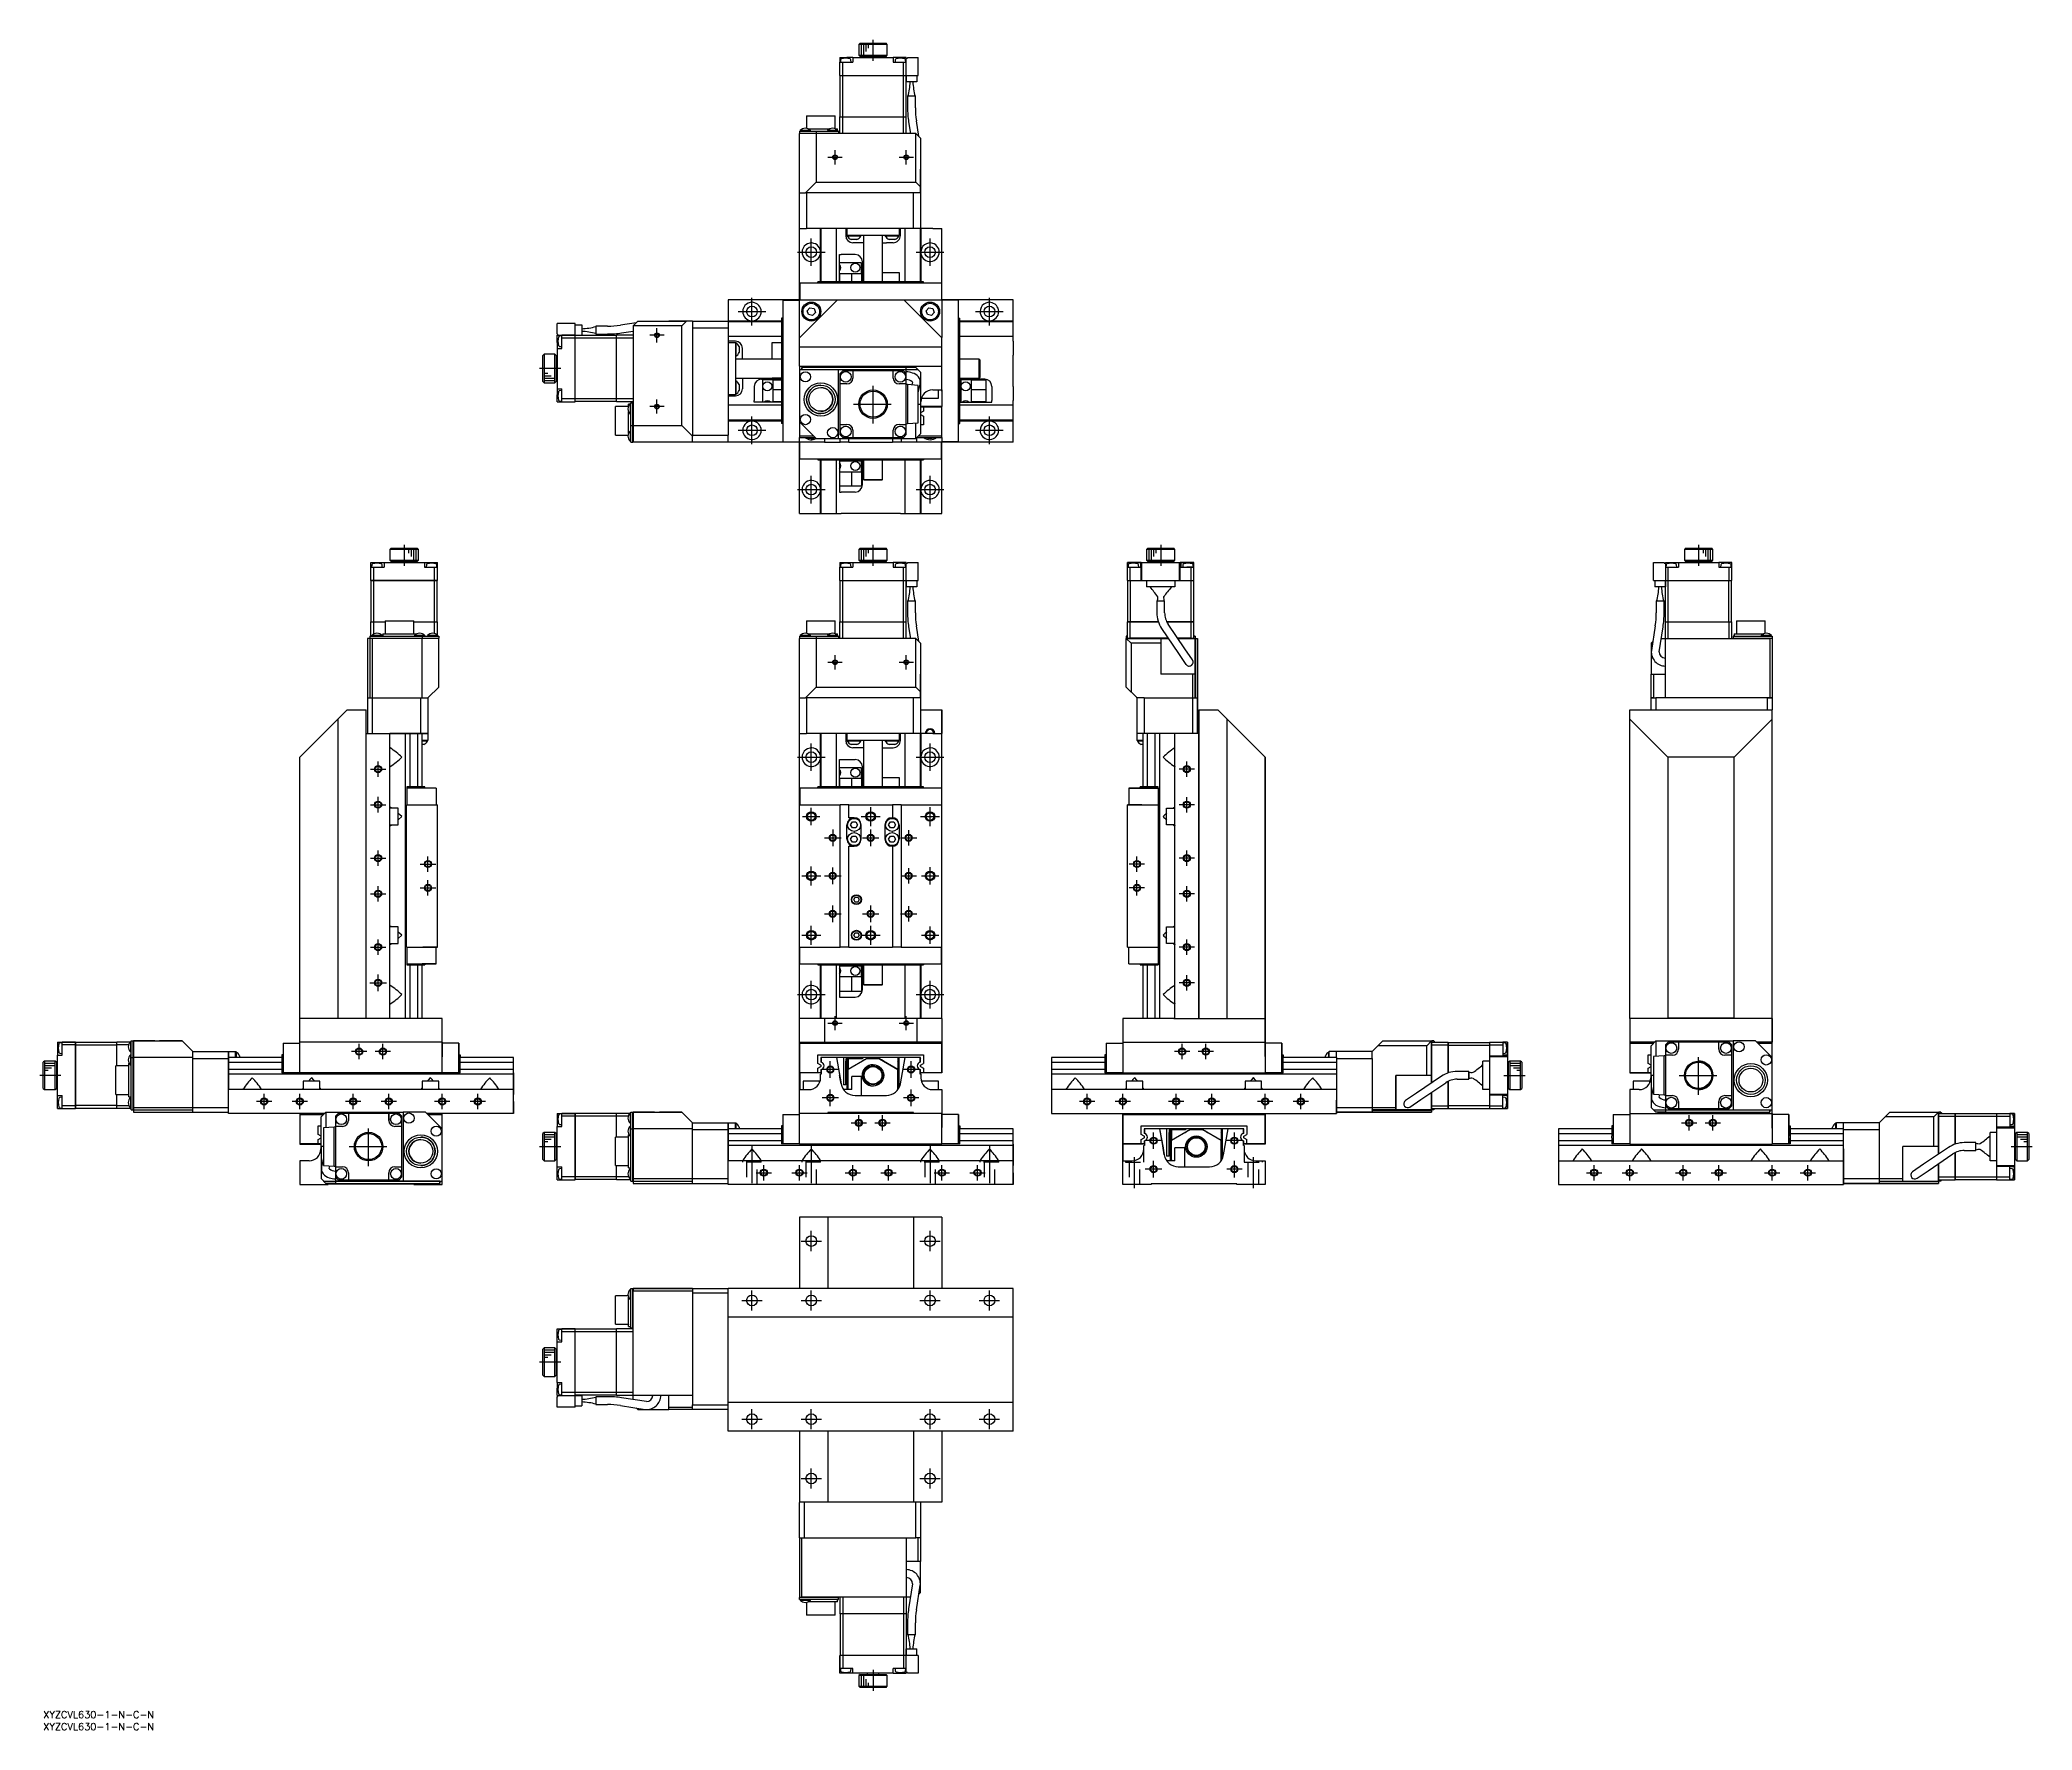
# Model space of a CAD drawing. Extents: x -1 to 838, y -8 to 704.
import ezdxf

# ---------------------------------------------------------------- set-up
doc = ezdxf.new("R2010")
doc.units = 0
doc.header["$LTSCALE"] = 0.5
doc.linetypes.add('CENTER', pattern=[50.8, 31.75, -6.35, 6.35, -6.35])
doc.linetypes.add('DASHED', pattern=[19.05, 12.7, -6.35])
for name, color, linetype in [('MSM_CENTER', 1, 'CENTER'), ('MSM_CONTINUOUS', 7, 'CONTINUOUS'), ('MSM_DASHED', 4, 'DASHED'), ('MSM_NARROW', 5, 'CONTINUOUS'), ('MSM_PART_NUMBER', 7, 'CONTINUOUS')]:
    doc.layers.add(name, color=color, linetype=linetype)
doc.styles.get("Standard").update_dxf_attribs({"font": 'txt.shx', "height": 3, "bigfont": 'bigfont.shx'})

# ---------------------------------------------------------------- blocks, each defined once
blk = doc.blocks.new('*U2')
at = {"layer": 'MSM_PART_NUMBER'}
blk.add_text('XYZCVL630-1-N-C-N', height=3, dxfattribs=at).set_placement((0, -3))
blk = doc.blocks.new('*U3')
at = {"layer": 'MSM_PART_NUMBER'}
blk.add_text('XYZCVL630-1-N-C-N', height=3, dxfattribs=at).set_placement((0, -8))

msp = doc.modelspace()

# ---------------------------------------------------------------- linework, layer by layer
at = {"layer": 'MSM_CENTER'}
for p, q in [((349.43, 695.05), (349.43, 703.95)), ((330.43, 654.5), (336.43, 654.5)), ((333.43, 651.5), (333.43, 657.5)), ((360.43, 654.5), (366.43, 654.5)), ((363.43, 651.5), (363.43, 657.5)), ((317.63, 614.5), (329.23, 614.5)), ((323.43, 608.7), (323.43, 620.3)), ((367.63, 614.5), (379.23, 614.5)), ((373.43, 608.7), (373.43, 620.3)), ((292.63, 589.5), (304.23, 589.5)), ((298.43, 583.7), (298.43, 595.3)), ((392.63, 589.5), (404.23, 589.5)), ((398.43, 583.7), (398.43, 595.3)), ((261.43, 579.5), (255.43, 579.5)), ((258.43, 576.5), (258.43, 582.5)), ((217.88, 565.5), (208.98, 565.5)), ((349.43, 542.3), (349.43, 558.7)), ((261.43, 549.5), (255.43, 549.5)), ((258.43, 546.5), (258.43, 552.5)), ((341.23, 550.5), (357.63, 550.5)), ((292.63, 539.5), (304.23, 539.5)), ((298.43, 533.7), (298.43, 545.3)), ((392.63, 539.5), (404.23, 539.5)), ((398.43, 533.7), (398.43, 545.3)), ((323.43, 508.7), (323.43, 520.3)), ((373.43, 508.7), (373.43, 520.3)), ((317.63, 514.5), (329.23, 514.5)), ((367.63, 514.5), (379.23, 514.5)), ((152, 491.25), (152, 482.35)), ((349.43, 482.35), (349.43, 491.25)), ((470.57, 491.25), (470.57, 482.35)), ((697.09, 491.25), (697.09, 482.35)), ((333.43, 438.8), (333.43, 444.8)), ((363.43, 438.8), (363.43, 444.8)), ((330.43, 441.8), (336.43, 441.8)), ((360.43, 441.8), (366.43, 441.8)), ((323.43, 396), (323.43, 407.6)), ((373.43, 396), (373.43, 407.6)), ((137.75, 396.8), (144.25, 396.8)), ((141, 393.55), (141, 400.05)), ((317.63, 401.8), (329.23, 401.8)), ((367.63, 401.8), (379.23, 401.8)), ((484.8, 396.8), (478.34, 396.8)), ((481.57, 393.57), (481.57, 400.03)), ((137.75, 381.8), (144.25, 381.8)), ((141, 378.55), (141, 385.05)), ((323.43, 373.15), (323.43, 380.45)), ((348.43, 372.8), (348.43, 380.8)), ((373.43, 372.8), (373.43, 380.8)), ((484.8, 381.8), (478.34, 381.8)), ((481.57, 378.57), (481.57, 385.03)), ((319.78, 376.8), (327.08, 376.8)), ((332.43, 371.3), (332.43, 364.3)), ((344.43, 376.8), (352.43, 376.8)), ((348.43, 364.3), (348.43, 371.3)), ((364.43, 364.55), (364.43, 371.05)), ((369.43, 376.8), (377.43, 376.8)), ((141, 356.05), (141, 362.55)), ((328.93, 367.8), (335.93, 367.8)), ((344.93, 367.8), (351.93, 367.8)), ((360.93, 367.8), (367.93, 367.8)), ((481.57, 356.07), (481.57, 362.53)), ((137.75, 359.3), (144.25, 359.3)), ((158.75, 356.8), (165.25, 356.8)), ((162, 353.55), (162, 360.05)), ((323.43, 347.8), (323.43, 355.8)), ((332.43, 348.3), (332.43, 355.3)), ((364.43, 348.55), (364.43, 355.05)), ((373.43, 348.15), (373.43, 355.45)), ((463.8, 356.8), (457.34, 356.8)), ((460.57, 353.57), (460.57, 360.03)), ((484.8, 359.3), (478.34, 359.3)), ((137.75, 344.3), (144.25, 344.3)), ((141, 341.05), (141, 347.55)), ((158.75, 346.8), (165.25, 346.8)), ((162, 343.55), (162, 350.05)), ((319.43, 351.8), (327.43, 351.8)), ((328.93, 351.8), (335.93, 351.8)), ((361.18, 351.8), (367.68, 351.8)), ((369.78, 351.8), (377.08, 351.8)), ((463.8, 346.8), (457.34, 346.8)), ((460.57, 343.57), (460.57, 350.03)), ((484.8, 344.3), (478.34, 344.3)), ((481.57, 341.07), (481.57, 347.53)), ((328.93, 335.8), (335.93, 335.8)), ((332.43, 332.3), (332.43, 339.3)), ((344.93, 335.8), (351.93, 335.8)), ((348.43, 332.3), (348.43, 339.3)), ((360.93, 335.8), (367.93, 335.8)), ((364.43, 332.55), (364.43, 339.05)), ((323.43, 322.8), (323.43, 330.8)), ((348.43, 322.8), (348.43, 330.8)), ((373.43, 323.15), (373.43, 330.45)), ((137.75, 321.8), (144.25, 321.8)), ((141, 318.55), (141, 325.05)), ((319.43, 326.8), (327.43, 326.8)), ((344.43, 326.8), (352.43, 326.8)), ((369.78, 326.8), (377.08, 326.8)), ((484.8, 321.8), (478.34, 321.8)), ((481.57, 318.57), (481.57, 325.03)), ((137.5, 306.8), (144.5, 306.8)), ((141, 303.3), (141, 310.3)), ((323.43, 296), (323.43, 307.6)), ((373.43, 296), (373.43, 307.6)), ((484.8, 306.8), (478.34, 306.8)), ((481.57, 303.57), (481.57, 310.03)), ((317.63, 301.8), (329.23, 301.8)), ((367.63, 301.8), (379.23, 301.8)), ((330.43, 289.8), (336.43, 289.8)), ((333.43, 286.8), (333.43, 292.8)), ((360.43, 289.8), (366.43, 289.8)), ((363.43, 286.8), (363.43, 292.8)), ((136.23, 277.8), (129.77, 277.8)), ((133, 274.57), (133, 281.03)), ((146.23, 277.8), (139.77, 277.8)), ((143, 274.57), (143, 281.03)), ((482.8, 277.8), (476.34, 277.8)), ((479.57, 274.57), (479.57, 281.03)), ((492.8, 277.8), (486.34, 277.8)), ((489.57, 274.57), (489.57, 281.03)), ((334.93, 270.3), (327.93, 270.3)), ((331.43, 266.8), (331.43, 273.8)), ((368.93, 270.3), (361.93, 270.3)), ((365.43, 266.8), (365.43, 273.8)), ((697.09, 259.6), (697.09, 276)), ((7.45, 267.8), (-1.45, 267.8)), ((331.43, 254.8), (331.43, 261.8)), ((365.43, 254.8), (365.43, 261.8)), ((615.12, 267.8), (624.02, 267.8)), ((688.89, 267.8), (705.29, 267.8)), ((96.23, 256.8), (89.77, 256.8)), ((93, 253.57), (93, 260.03)), ((111.23, 256.8), (104.77, 256.8)), ((108, 253.57), (108, 260.03)), ((133.73, 256.8), (127.27, 256.8)), ((130.5, 253.57), (130.5, 260.03)), ((148.73, 256.8), (142.27, 256.8)), ((145.5, 253.57), (145.5, 260.03)), ((171.23, 256.8), (164.77, 256.8)), ((168, 253.57), (168, 260.03)), ((186.23, 256.8), (179.77, 256.8)), ((183, 253.57), (183, 260.03)), ((334.93, 258.3), (327.93, 258.3)), ((368.66, 258.3), (362.2, 258.3)), ((442.8, 256.8), (436.34, 256.8)), ((439.57, 253.57), (439.57, 260.03)), ((457.8, 256.8), (451.34, 256.8)), ((454.57, 253.57), (454.57, 260.03)), ((480.3, 256.8), (473.84, 256.8)), ((477.07, 253.57), (477.07, 260.03)), ((495.3, 256.8), (488.84, 256.8)), ((492.07, 253.57), (492.07, 260.03)), ((517.8, 256.8), (511.34, 256.8)), ((514.57, 253.57), (514.57, 260.03)), ((532.8, 256.8), (526.34, 256.8)), ((529.57, 253.57), (529.57, 260.03)), ((137, 229.6), (137, 246)), ((340.2, 247.8), (346.66, 247.8)), ((343.43, 244.57), (343.43, 251.03)), ((350.2, 247.8), (356.66, 247.8)), ((353.43, 244.57), (353.43, 251.03)), ((467.57, 236.8), (467.57, 243.8)), ((501.57, 236.8), (501.57, 243.8)), ((689.86, 247.8), (696.32, 247.8)), ((693.09, 244.57), (693.09, 251.03)), ((699.86, 247.8), (706.32, 247.8)), ((703.09, 244.57), (703.09, 251.03)), ((128.8, 237.8), (145.2, 237.8)), ((208.98, 237.8), (217.88, 237.8)), ((298.43, 238.3), (298.43, 219.8)), ((323.43, 238.3), (323.43, 219.8)), ((373.43, 238.3), (373.43, 219.8)), ((398.43, 238.3), (398.43, 219.8)), ((471.07, 240.3), (464.07, 240.3)), ((505.07, 240.3), (498.07, 240.3)), ((828.64, 237.8), (837.54, 237.8)), ((300.2, 226.8), (306.66, 226.8)), ((303.43, 223.57), (303.43, 230.03)), ((315.2, 226.8), (321.66, 226.8)), ((318.43, 223.57), (318.43, 230.03)), ((337.7, 226.8), (344.16, 226.8)), ((340.93, 223.57), (340.93, 230.03)), ((352.7, 226.8), (359.16, 226.8)), ((355.93, 223.57), (355.93, 230.03)), ((375.2, 226.8), (381.66, 226.8)), ((378.43, 223.57), (378.43, 230.03)), ((390.2, 226.8), (396.66, 226.8)), ((393.43, 223.57), (393.43, 230.03)), ((459.57, 220.3), (459.57, 233.3)), ((471.07, 228.3), (464.07, 228.3)), ((467.57, 224.8), (467.57, 231.8)), ((504.8, 228.3), (498.34, 228.3)), ((501.57, 224.8), (501.57, 231.8)), ((509.57, 220.3), (509.57, 233.3)), ((649.86, 226.8), (656.32, 226.8)), ((653.09, 223.57), (653.09, 230.03)), ((664.86, 226.8), (671.32, 226.8)), ((668.09, 223.57), (668.09, 230.03)), ((687.36, 226.8), (693.82, 226.8)), ((690.59, 223.57), (690.59, 230.03)), ((702.36, 226.8), (708.82, 226.8)), ((705.59, 223.57), (705.59, 230.03)), ((724.86, 226.8), (731.32, 226.8)), ((728.09, 223.57), (728.09, 230.03)), ((739.86, 226.8), (746.32, 226.8)), ((743.09, 223.57), (743.09, 230.03)), ((323.43, 193.75), (323.43, 202.25)), ((373.43, 193.75), (373.43, 202.25)), ((319.18, 198), (327.68, 198)), ((369.18, 198), (377.68, 198)), ((298.43, 168.75), (298.43, 177.25)), ((323.43, 168.75), (323.43, 177.25)), ((373.43, 168.75), (373.43, 177.25)), ((398.43, 168.75), (398.43, 177.25)), ((294.18, 173), (302.68, 173)), ((319.18, 173), (327.68, 173)), ((369.18, 173), (377.68, 173)), ((394.18, 173), (402.68, 173)), ((217.88, 147), (208.98, 147)), ((298.43, 118.75), (298.43, 127.25)), ((323.43, 118.75), (323.43, 127.25)), ((373.43, 118.75), (373.43, 127.25)), ((398.43, 118.75), (398.43, 127.25)), ((294.18, 123), (302.68, 123)), ((319.18, 123), (327.68, 123)), ((369.18, 123), (377.68, 123)), ((394.18, 123), (402.68, 123)), ((323.43, 93.75), (323.43, 102.25)), ((373.43, 93.75), (373.43, 102.25)), ((319.18, 98), (327.68, 98)), ((369.18, 98), (377.68, 98)), ((349.43, 17.45), (349.43, 8.55))]:
    msp.add_line(p, q, dxfattribs=at)
at = {"layer": 'MSM_CONTINUOUS'}
for p, q in [((335.43, 696.5), (335.43, 694.5)), ((335.43, 696.5), (338.43, 696.5)), ((340.93, 696.5), (338.43, 696.5)), ((340.93, 696.5), (340.93, 694.5)), ((340.93, 696.5), (357.93, 696.5)), ((343.93, 702.5), (343.43, 702)), ((355.43, 702), (343.43, 702)), ((343.43, 702), (343.43, 697.5)), ((343.43, 697.5), (355.43, 697.5)), ((343.43, 697.5), (343.93, 697)), ((343.93, 702.5), (354.93, 702.5)), ((354.93, 697), (343.93, 697)), ((346.93, 697), (346.93, 696.5)), ((351.93, 696.5), (351.93, 697)), ((355.43, 702), (354.93, 702.5)), ((354.93, 697), (355.43, 697.5)), ((355.43, 697.5), (355.43, 702)), ((357.93, 696.5), (357.93, 694.5)), ((363.43, 696.5), (357.93, 696.5)), ((363.43, 689), (363.43, 696.5)), ((363.93, 696.5), (363.93, 696.2)), ((363.93, 696.5), (368.43, 696.5)), ((368.43, 689), (368.43, 696.5)), ((368.43, 689), (368.43, 696.5)), ((335.43, 689), (335.43, 694.5)), ((335.43, 694.5), (336.63, 694.5)), ((335.43, 689), (336.63, 689)), ((335.53, 671.5), (335.53, 689)), ((335.77, 695.49), (335.68, 694.5)), ((336.63, 689), (336.63, 694.5)), ((336.63, 694.5), (340.93, 694.5)), ((336.63, 689), (362.23, 689)), ((336.67, 671.5), (336.67, 689)), ((340.18, 694.5), (340.09, 695.49)), ((357.93, 694.5), (363.43, 694.5)), ((358.77, 695.49), (358.68, 694.5)), ((362.19, 671.5), (362.19, 689)), ((362.23, 689), (362.23, 694.5)), ((362.23, 689), (368.43, 689)), ((363.18, 694.5), (363.09, 695.49)), ((363.33, 671.5), (363.33, 689)), ((363.33, 671.5), (363.33, 689)), ((363.43, 696.2), (363.93, 696.2)), ((363.43, 689), (363.43, 694.5)), ((363.43, 689), (363.43, 686.2)), ((367.83, 689), (367.83, 686.2)), ((367.83, 686.2), (363.43, 686.2)), ((367.28, 680.2), (363.98, 680.2)), ((363.98, 680.2), (363.98, 675.34)), ((367.28, 675.34), (367.28, 680.2)), ((321.43, 672), (333.43, 672)), ((321.43, 672), (321.43, 666.66)), ((333.43, 666.53), (333.43, 672)), ((335.43, 664.5), (335.43, 671.5)), ((335.43, 671.5), (336.63, 671.5)), ((336.63, 664.5), (336.63, 671.5)), ((336.63, 671.5), (362.23, 671.5)), ((362.23, 664.5), (362.23, 671.5)), ((362.23, 671.5), (363.43, 671.5)), ((363.43, 664.6), (363.43, 671.5)), ((363.43, 664.6), (363.43, 671.5)), ((318.43, 665.5), (318.43, 664.6)), ((318.43, 665.5), (334.93, 665.5)), ((318.53, 664.5), (318.43, 664.6)), ((318.43, 664.6), (334.93, 664.6)), ((318.43, 639.6), (318.43, 664.5)), ((325.43, 664.5), (318.43, 664.5)), ((323.08, 665.8), (318.78, 665.8)), ((318.78, 665.8), (318.78, 665.5)), ((322.01, 666.5), (331.35, 666.5)), ((323.08, 665.5), (323.08, 665.8)), ((325.43, 665.5), (325.43, 664.6)), ((325.47, 664.5), (325.43, 664.6)), ((325.43, 664.5), (325.43, 644)), ((367.43, 664.5), (325.43, 664.5)), ((334.58, 665.8), (330.28, 665.8)), ((330.28, 665.8), (330.28, 665.5)), ((333.51, 666.5), (334.43, 666.5)), ((334.43, 665.94), (334.43, 666.5)), ((334.58, 665.5), (334.58, 665.8)), ((334.83, 664.5), (334.93, 664.6)), ((334.93, 665.5), (334.93, 664.6)), ((363.33, 664.5), (363.43, 664.6)), ((364.41, 669.37), (365.18, 664.5)), ((367.43, 644), (367.43, 664.5)), ((367.43, 664.5), (369.43, 662.5)), ((368.72, 663.21), (367.67, 669.89)), ((369.43, 662.5), (369.43, 642)), ((369.43, 662.5), (369.43, 649.5)), ((369.43, 639.6), (369.43, 649.5)), ((318.43, 639.6), (318.53, 639.5)), ((318.43, 624.5), (318.43, 639.5)), ((318.43, 639.5), (320.93, 639.5)), ((320.93, 639.5), (325.43, 644)), ((348.71, 639.5), (320.93, 639.5)), ((321.43, 639.5), (321.43, 624.5)), ((348.71, 639.5), (321.43, 639.5)), ((325.43, 644), (367.43, 644)), ((369.33, 639.5), (348.71, 639.5)), ((366.43, 639.5), (348.71, 639.5)), ((366.43, 624.5), (366.43, 639.5)), ((367.43, 644), (369.43, 642)), ((369.33, 639.5), (369.43, 639.6)), ((369.43, 642), (369.43, 639.6)), ((369.43, 639.5), (369.43, 624.5)), ((318.43, 594.5), (318.43, 624.5)), ((318.43, 624.5), (321.43, 624.5)), ((366.43, 624.5), (321.43, 624.5)), ((327.33, 602), (327.33, 624.5)), ((327.63, 602), (327.63, 624.5)), ((333.98, 602), (333.98, 624.5)), ((337.93, 624.5), (337.93, 621.5)), ((338.43, 624.4), (338.43, 624.5)), ((338.43, 624.4), (338.43, 621.5)), ((360.43, 621.5), (338.43, 621.5)), ((338.58, 621.5), (338.58, 621.3)), ((344.28, 621.3), (338.58, 621.3)), ((344.28, 621.3), (344.28, 621.5)), ((345.43, 621.5), (345.43, 602)), ((353.43, 602), (353.43, 621.5)), ((354.58, 621.5), (354.58, 621.3)), ((360.28, 621.3), (354.58, 621.3)), ((360.28, 621.3), (360.28, 621.5)), ((360.43, 624.5), (360.43, 624.4)), ((360.43, 624.4), (360.43, 621.5)), ((360.93, 621.5), (360.93, 624.5)), ((362.88, 602), (362.88, 624.5)), ((374.53, 624.5), (366.43, 624.5)), ((369.23, 624.5), (369.23, 602)), ((369.53, 624.5), (369.53, 602)), ((374.53, 624.5), (378.43, 624.5)), ((378.43, 594.5), (378.43, 624.5)), ((335.3, 613.5), (335.93, 613.5)), ((335.3, 602), (335.3, 613.5)), ((341.93, 613.5), (335.93, 613.5)), ((342.65, 619.85), (340.21, 619.85)), ((345.43, 618.5), (340.93, 618.5)), ((353.43, 618.5), (355.02, 618.5)), ((357.93, 618.5), (355.02, 618.5)), ((358.65, 619.85), (356.21, 619.85)), ((344.63, 610), (335.3, 610)), ((335.43, 605.5), (335.3, 605.5)), ((335.43, 605.5), (340.43, 605.5)), ((335.43, 602), (335.43, 605.5)), ((340.43, 605.5), (344.63, 605.5)), ((340.43, 602), (340.43, 605.5)), ((344.63, 605.5), (344.63, 610)), ((344.63, 605.5), (344.63, 602)), ((344.93, 610.5), (344.93, 602)), ((345.43, 602), (345.43, 606)), ((353.43, 606), (360.43, 606)), ((360.43, 606), (360.43, 602)), ((318.63, 601.5), (318.63, 594.5)), ((378.23, 601.5), (318.63, 601.5)), ((326.23, 601.5), (326.23, 602)), ((370.63, 602), (326.23, 602)), ((370.63, 601.5), (370.63, 602)), ((378.23, 601.5), (378.23, 594.5)), ((288.43, 594.5), (288.43, 582.5)), ((318.43, 594.5), (288.43, 594.5)), ((311.43, 594.3), (311.43, 534.7)), ((311.43, 594.3), (318.43, 594.3)), ((318.43, 578.5), (334.43, 594.5)), ((318.43, 594.5), (334.43, 594.5)), ((318.43, 578.7), (318.43, 594.5)), ((321.73, 589.83), (322.87, 591.14)), ((322.29, 588.2), (321.73, 589.83)), ((323.99, 587.86), (322.29, 588.2)), ((322.87, 591.14), (324.57, 590.81)), ((325.13, 589.17), (323.99, 587.86)), ((324.57, 590.81), (325.13, 589.17)), ((334.43, 594.5), (362.43, 594.5)), ((362.43, 594.5), (378.43, 578.5)), ((362.43, 594.5), (378.43, 594.5)), ((371.73, 589.83), (372.87, 591.14)), ((372.29, 588.2), (371.73, 589.83)), ((373.99, 587.86), (372.29, 588.2)), ((372.87, 591.14), (374.57, 590.81)), ((375.13, 589.17), (373.99, 587.86)), ((374.57, 590.81), (375.13, 589.17)), ((378.43, 594.5), (378.43, 578.6)), ((408.43, 594.5), (378.43, 594.5)), ((385.43, 594.3), (378.43, 594.3)), ((385.43, 534.7), (385.43, 594.3)), ((408.43, 577), (408.43, 594.5)), ((223.93, 584.5), (216.43, 584.5)), ((216.43, 580), (216.43, 584.5)), ((223.93, 584.5), (216.43, 584.5)), ((216.43, 580), (216.73, 580)), ((216.43, 579.5), (226.73, 579.5)), ((216.43, 579.5), (218.43, 579.5)), ((216.43, 576.5), (216.43, 579.5)), ((216.73, 579.5), (216.73, 580)), ((218.43, 579.25), (217.44, 579.17)), ((218.43, 578.3), (218.43, 579.5)), ((223.93, 579.5), (218.43, 579.5)), ((223.93, 578.3), (223.93, 584.5)), ((223.93, 583.9), (226.73, 583.9)), ((241.43, 579.4), (223.93, 579.4)), ((226.73, 583.9), (226.73, 579.5)), ((232.73, 583.35), (232.73, 580.05)), ((237.59, 583.35), (232.73, 583.35)), ((232.73, 580.05), (237.59, 580.05)), ((241.43, 578.3), (241.43, 579.5)), ((248.33, 579.5), (241.43, 579.5)), ((249.72, 584.8), (243.05, 583.74)), ((243.56, 580.48), (248.43, 581.25)), ((248.43, 579.4), (248.33, 579.5)), ((250.43, 585.5), (248.43, 583.5)), ((268.93, 583.5), (248.43, 583.5)), ((248.43, 583.5), (248.43, 541.5)), ((250.43, 585.5), (270.93, 585.5)), ((250.43, 585.5), (263.43, 585.5)), ((273.43, 585.5), (263.43, 585.5)), ((268.93, 583.5), (270.93, 585.5)), ((268.93, 541.5), (268.93, 583.5)), ((273.43, 585.5), (273.43, 564.79)), ((273.43, 585.5), (288.43, 585.5)), ((273.43, 582.5), (273.43, 564.79)), ((288.43, 582.5), (273.43, 582.5)), ((288.43, 585.6), (310.93, 585.6)), ((288.43, 585.3), (310.93, 585.3)), ((288.43, 582.5), (288.43, 537.5)), ((310.93, 578.95), (288.43, 578.95)), ((310.93, 586.7), (310.93, 542.3)), ((311.43, 586.7), (310.93, 586.7)), ((385.43, 586.7), (385.93, 586.7)), ((385.93, 542.3), (385.93, 586.7)), ((385.93, 585.6), (408.43, 585.6)), ((385.93, 585.3), (408.43, 585.3)), ((408.43, 578.95), (385.93, 578.95)), ((210.93, 571.5), (210.43, 571)), ((210.43, 560), (210.43, 571)), ((215.43, 571.5), (210.93, 571.5)), ((210.93, 571.5), (210.93, 559.5)), ((215.93, 571), (215.43, 571.5)), ((215.43, 559.5), (215.43, 571.5)), ((215.93, 571), (215.93, 560)), ((216.43, 576.5), (216.43, 574)), ((216.43, 574), (218.43, 574)), ((216.43, 574), (216.43, 554.5)), ((217.44, 574.84), (218.43, 574.75)), ((223.93, 578.3), (218.43, 578.3)), ((218.43, 574), (218.43, 578.3)), ((223.93, 552.7), (223.93, 578.3)), ((241.43, 578.26), (223.93, 578.26)), ((248.43, 578.3), (241.43, 578.3)), ((241.43, 552.7), (241.43, 578.3)), ((291.43, 577), (288.43, 577)), ((288.43, 576.5), (291.43, 576.5)), ((291.43, 576.5), (291.43, 554.5)), ((291.63, 576.35), (291.43, 576.35)), ((291.43, 570.65), (291.63, 570.65)), ((291.63, 576.35), (291.63, 570.65)), ((293.08, 574.72), (293.08, 572.28)), ((294.43, 569.5), (294.43, 574)), ((306.93, 576.5), (310.93, 576.5)), ((306.93, 569.5), (306.93, 576.5)), ((318.43, 578.7), (318.53, 578.7)), ((318.43, 566.5), (318.43, 578.7)), ((378.43, 574.5), (318.43, 574.5)), ((318.53, 578.7), (318.53, 578.6)), ((378.43, 578.6), (378.33, 578.6)), ((378.43, 566.5), (378.43, 578.6)), ((408.43, 577), (408.43, 571.09)), ((408.43, 557.91), (408.43, 571.09)), ((216.43, 568), (215.93, 568)), ((215.93, 563), (216.43, 563)), ((273.43, 564.79), (273.43, 537)), ((273.43, 564.79), (273.43, 537.5)), ((310.93, 569.5), (291.43, 569.5)), ((318.43, 566.6), (318.53, 566.5)), ((318.53, 566.5), (318.43, 566.5)), ((318.43, 566.5), (318.43, 565)), ((318.43, 566.5), (318.43, 565)), ((368.43, 565), (318.43, 565)), ((318.43, 565), (318.43, 543)), ((318.53, 566.5), (378.33, 566.5)), ((319.43, 566), (319.43, 565)), ((367.43, 566), (319.43, 566)), ((319.43, 565), (319.43, 566)), ((319.43, 565.1), (363.43, 565.1)), ((330.43, 566.2), (330.43, 566.5)), ((366.43, 566.2), (330.43, 566.2)), ((334.93, 536), (334.93, 565)), ((336.63, 564.5), (335.43, 563.3)), ((335.43, 563.3), (335.43, 537.7)), ((362.23, 564.5), (336.63, 564.5)), ((340.93, 564.5), (340.93, 561.5)), ((357.93, 561.5), (357.93, 564.5)), ((363.43, 563.3), (362.23, 564.5)), ((363.43, 565.1), (363.33, 565)), ((363.43, 565.1), (363.43, 566)), ((363.43, 563.3), (363.43, 565)), ((363.43, 537.7), (363.43, 563.3)), ((366.43, 566.5), (366.43, 566.2)), ((366.43, 566.5), (366.43, 566.2)), ((368.43, 565), (367.43, 566)), ((369.43, 564), (368.43, 565)), ((369.43, 564), (369.43, 538)), ((378.33, 566.5), (378.43, 566.6)), ((378.43, 566.5), (378.33, 566.5)), ((378.43, 556.5), (378.43, 566.5)), ((394.13, 569.5), (385.93, 569.5)), ((394.13, 561.5), (394.13, 569.5)), ((394.43, 569.2), (394.13, 569.5)), ((394.43, 569.2), (394.43, 561.8)), ((210.43, 560), (210.93, 559.5)), ((210.93, 559.5), (215.43, 559.5)), ((215.43, 559.5), (215.93, 560)), ((216.43, 557), (218.43, 557)), ((216.43, 551.5), (216.43, 554.5)), ((218.43, 556.25), (217.44, 556.17)), ((218.43, 552.7), (218.43, 557)), ((291.43, 554.5), (288.43, 554.5)), ((288.43, 554), (291.43, 554)), ((291.43, 561.5), (310.93, 561.5)), ((291.63, 560.35), (291.43, 560.35)), ((291.43, 554.65), (291.63, 554.65)), ((291.63, 560.35), (291.63, 554.65)), ((293.08, 558.72), (293.08, 556.28)), ((294.43, 561.5), (294.43, 557)), ((299.43, 557.91), (299.43, 558)), ((299.43, 557.91), (299.43, 552)), ((302.43, 561), (310.93, 561)), ((307.43, 560.7), (302.93, 560.7)), ((302.93, 560.7), (302.93, 551.38)), ((310.93, 561.5), (306.93, 561.5)), ((307.43, 556.5), (307.43, 560.7)), ((307.43, 560.7), (310.93, 560.7)), ((307.43, 551.5), (307.43, 556.5)), ((310.93, 556.5), (307.43, 556.5)), ((338.43, 559), (335.43, 559)), ((335.43, 559), (335.43, 542)), ((363.43, 559), (360.43, 559)), ((363.93, 558.72), (363.43, 558.75)), ((363.93, 558.72), (363.93, 542.29)), ((368.43, 558.4), (363.93, 558.72)), ((366.08, 559.71), (365.82, 558.59)), ((365.96, 559.87), (366.04, 559.77)), ((366.04, 559.77), (366.08, 559.69)), ((368.43, 555.24), (369.3, 558.96)), ((368.43, 542.6), (368.43, 558.4)), ((374.53, 556.5), (378.43, 556.5)), ((376.93, 553), (376.93, 556.5)), ((378.33, 556), (378.33, 556.5)), ((378.43, 556), (378.33, 556)), ((378.43, 556.5), (378.43, 549.5)), ((385.93, 561.5), (394.13, 561.5)), ((396.43, 561), (385.93, 561)), ((390.93, 560.7), (386.43, 560.7)), ((386.43, 560.7), (386.43, 551.38)), ((390.93, 560.7), (396.93, 560.7)), ((390.93, 556.5), (390.93, 560.7)), ((396.93, 556.5), (390.93, 556.5)), ((390.93, 551.5), (390.93, 556.5)), ((394.13, 561.5), (394.43, 561.8)), ((396.93, 560.7), (396.93, 556.5)), ((396.93, 556.5), (396.93, 551.5)), ((399.43, 557.91), (399.43, 558)), ((399.43, 557.91), (399.43, 552)), ((408.43, 557.91), (408.43, 552)), ((216.43, 551.5), (223.93, 551.5)), ((217.44, 551.84), (218.43, 551.75)), ((218.43, 551.5), (218.43, 552.7)), ((223.93, 552.7), (218.43, 552.7)), ((241.43, 552.74), (223.93, 552.74)), ((223.93, 551.5), (223.93, 552.7)), ((241.43, 551.6), (223.93, 551.6)), ((240.93, 537.5), (240.93, 549.5)), ((246.4, 549.5), (240.93, 549.5)), ((241.43, 551.5), (241.43, 552.7)), ((248.43, 552.7), (241.43, 552.7)), ((248.43, 551.5), (241.43, 551.5)), ((246.43, 549.58), (246.43, 550.5)), ((246.99, 550.5), (246.43, 550.5)), ((246.43, 538.08), (246.43, 547.43)), ((247.43, 550.65), (247.14, 550.65)), ((247.14, 550.65), (247.14, 546.35)), ((247.14, 546.35), (247.43, 546.35)), ((247.43, 534.5), (247.43, 551)), ((247.43, 551), (248.33, 551)), ((248.33, 534.5), (248.33, 551)), ((248.33, 551), (248.43, 550.9)), ((310.93, 550.06), (288.43, 550.06)), ((299.43, 551.38), (299.43, 552)), ((310.93, 551.38), (299.43, 551.38)), ((307.43, 551.5), (307.43, 551.38)), ((310.93, 551.5), (307.43, 551.5)), ((368.43, 550.5), (369.43, 550.5)), ((369.53, 550), (369.43, 550)), ((369.43, 549.4), (378.23, 549.4)), ((370.63, 547.53), (369.44, 546.84)), ((369.44, 546.17), (370.63, 545.48)), ((369.53, 550), (369.53, 551.5)), ((378.43, 549.5), (369.83, 549.5)), ((369.83, 549.5), (369.83, 549.4)), ((369.83, 549.5), (369.83, 549.4)), ((369.93, 553.46), (369.93, 553)), ((369.93, 553), (376.93, 553)), ((370.63, 549.4), (370.63, 547.53)), ((370.63, 545.48), (370.63, 541.8)), ((378.23, 549.4), (378.23, 537)), ((378.43, 536.5), (378.43, 549.5)), ((385.93, 551.38), (399.43, 551.38)), ((408.43, 550.06), (385.93, 550.06)), ((396.93, 551.5), (390.93, 551.5)), ((390.93, 551.5), (390.93, 551.38)), ((396.93, 551.38), (396.93, 551.5)), ((399.43, 551.38), (399.43, 552)), ((408.43, 534.5), (408.43, 552)), ((240.93, 537.5), (246.27, 537.5)), ((247.43, 539.15), (247.14, 539.15)), ((247.14, 539.15), (247.14, 534.85)), ((247.43, 541.5), (248.33, 541.5)), ((248.43, 541.54), (248.33, 541.5)), ((248.43, 541.5), (248.43, 534.5)), ((248.43, 541.5), (268.93, 541.5)), ((273.43, 537), (268.93, 541.5)), ((273.43, 537.5), (288.43, 537.5)), ((273.43, 534.5), (273.43, 537)), ((310.93, 543.7), (288.43, 543.7)), ((310.93, 543.4), (288.43, 543.4)), ((288.43, 534.5), (288.43, 537.5)), ((311.43, 542.3), (310.93, 542.3)), ((318.43, 543), (325.43, 536)), ((318.43, 543), (318.43, 542)), ((318.43, 543), (318.43, 536.5)), ((318.43, 539), (318.43, 536.5)), ((318.63, 537), (318.63, 542.8)), ((324.43, 537), (318.63, 537)), ((335.43, 542), (338.43, 542)), ((335.43, 542), (335.43, 537.7)), ((335.43, 537.7), (336.63, 536.5)), ((335.43, 537.7), (336.63, 536.5)), ((340.93, 539.5), (340.93, 536.5)), ((357.93, 536.5), (357.93, 539.5)), ((360.43, 542), (363.43, 542)), ((362.23, 536.5), (363.43, 537.7)), ((363.43, 542.25), (363.93, 542.29)), ((363.93, 542.29), (368.43, 542.6)), ((367.43, 536), (367.43, 542.53)), ((369.43, 538), (367.43, 536)), ((378.23, 537), (368.43, 537)), ((370.63, 541.8), (369.43, 541.8)), ((385.43, 542.3), (385.93, 542.3)), ((408.43, 543.7), (385.93, 543.7)), ((408.43, 543.4), (385.93, 543.4)), ((247.14, 534.85), (247.43, 534.85)), ((247.43, 534.5), (248.33, 534.5)), ((248.43, 534.6), (248.33, 534.5)), ((273.43, 534.5), (248.43, 534.5)), ((288.43, 534.5), (273.43, 534.5)), ((318.43, 534.5), (288.43, 534.5)), ((311.43, 534.7), (318.43, 534.7)), ((318.43, 536.5), (324.93, 536.5)), ((318.43, 534.5), (318.43, 536.5)), ((328.93, 534.5), (318.43, 534.5)), ((318.43, 504.5), (318.43, 534.5)), ((318.63, 527.5), (318.63, 534.5)), ((325.43, 536), (367.43, 536)), ((328.93, 536), (328.93, 534.5)), ((328.93, 534.5), (335.63, 534.5)), ((335.63, 534.5), (335.63, 536)), ((339.23, 534.5), (335.63, 534.5)), ((336.63, 536.5), (362.23, 536.5)), ((339.23, 534.5), (339.23, 536)), ((339.23, 534.5), (357.63, 534.5)), ((357.63, 536), (357.63, 534.5)), ((367.93, 534.5), (357.63, 534.5)), ((361.23, 536), (361.23, 534.5)), ((367.93, 536), (367.43, 536)), ((367.93, 536.5), (378.43, 536.5)), ((367.93, 534.5), (367.93, 536)), ((378.43, 534.5), (367.93, 534.5)), ((378.23, 527.5), (378.23, 534.5)), ((378.43, 536.5), (378.43, 534.5)), ((385.43, 534.7), (378.43, 534.7)), ((378.43, 504.5), (378.43, 534.5)), ((408.43, 534.5), (378.43, 534.5)), ((318.63, 527.5), (378.23, 527.5)), ((326.23, 527.5), (326.23, 527)), ((326.23, 527), (370.63, 527)), ((327.33, 504.5), (327.33, 527)), ((327.63, 504.5), (327.63, 527)), ((333.98, 504.5), (333.98, 527)), ((335.3, 527), (335.3, 513.5)), ((344.63, 526.5), (335.3, 526.5)), ((335.43, 522), (335.3, 522)), ((335.43, 516), (335.43, 522)), ((335.43, 522), (340.43, 522)), ((340.43, 516), (340.43, 522)), ((340.43, 522), (344.63, 522)), ((344.63, 522), (344.63, 526.5)), ((344.63, 522), (344.63, 516)), ((344.93, 516.5), (344.93, 527)), ((345.43, 527), (345.43, 518.8)), ((353.43, 518.8), (353.43, 527)), ((362.88, 504.5), (362.88, 527)), ((369.23, 527), (369.23, 504.5)), ((369.53, 527), (369.53, 504.5)), ((370.63, 527.5), (370.63, 527)), ((335.3, 516), (335.43, 516)), ((335.3, 513.5), (335.93, 513.5)), ((340.43, 516), (335.43, 516)), ((341.93, 513.5), (335.93, 513.5)), ((344.63, 516), (340.43, 516)), ((345.43, 518.8), (353.43, 518.8)), ((345.43, 518.8), (345.73, 518.5)), ((353.13, 518.5), (345.73, 518.5)), ((353.13, 518.5), (353.43, 518.8)), ((318.43, 504.5), (333.98, 504.5)), ((333.98, 504.5), (335.93, 504.5)), ((355.02, 504.5), (335.93, 504.5)), ((360.93, 504.5), (355.02, 504.5)), ((360.93, 504.5), (374.53, 504.5)), ((374.53, 504.5), (378.43, 504.5)), ((146.5, 489.8), (146, 489.3)), ((146, 489.3), (146, 484.8)), ((158, 489.3), (146, 489.3)), ((146.5, 489.8), (157.5, 489.8)), ((158, 489.3), (157.5, 489.8)), ((158, 484.8), (158, 489.3)), ((343.93, 489.8), (343.43, 489.3)), ((355.43, 489.3), (343.43, 489.3)), ((343.43, 489.3), (343.43, 484.8)), ((343.93, 489.8), (354.93, 489.8)), ((355.43, 489.3), (354.93, 489.8)), ((355.43, 484.8), (355.43, 489.3)), ((465.07, 489.8), (464.57, 489.3)), ((464.57, 489.3), (464.57, 484.8)), ((476.57, 489.3), (464.57, 489.3)), ((465.07, 489.8), (476.07, 489.8)), ((476.57, 489.3), (476.07, 489.8)), ((476.57, 484.8), (476.57, 489.3)), ((691.59, 489.8), (691.09, 489.3)), ((703.09, 489.3), (691.09, 489.3)), ((691.09, 489.3), (691.09, 484.8)), ((691.59, 489.8), (702.59, 489.8)), ((703.09, 489.3), (702.59, 489.8)), ((703.09, 484.8), (703.09, 489.3)), ((138, 483.8), (166, 483.8)), ((138, 476.3), (138, 483.8)), ((138, 481.8), (143.5, 481.8)), ((138.34, 482.78), (138.25, 481.8)), ((139.2, 476.3), (139.2, 481.8)), ((142.75, 481.8), (142.66, 482.78)), ((143.5, 483.8), (143.5, 481.8)), ((146, 484.8), (146.5, 484.3)), ((146, 484.8), (158, 484.8)), ((157.5, 484.3), (146.5, 484.3)), ((149.5, 484.3), (149.5, 483.8)), ((154.5, 483.8), (154.5, 484.3)), ((157.5, 484.3), (158, 484.8)), ((160.5, 483.8), (160.5, 481.8)), ((160.5, 481.8), (166, 481.8)), ((161.34, 482.78), (161.25, 481.8)), ((164.8, 476.3), (164.8, 481.8)), ((165.75, 481.8), (165.66, 482.78)), ((166, 476.3), (166, 483.8)), ((335.43, 483.8), (340.93, 483.8)), ((335.43, 483.8), (335.43, 481.8)), ((335.43, 481.8), (340.93, 481.8)), ((335.43, 476.3), (335.43, 481.8)), ((335.77, 482.78), (335.68, 481.8)), ((336.63, 476.3), (336.63, 481.8)), ((340.18, 481.8), (340.09, 482.78)), ((340.93, 483.8), (357.93, 483.8)), ((340.93, 483.8), (340.93, 481.8)), ((343.43, 484.8), (355.43, 484.8)), ((343.43, 484.8), (343.93, 484.3)), ((354.93, 484.3), (343.93, 484.3)), ((346.93, 484.3), (346.93, 483.8)), ((351.93, 483.8), (351.93, 484.3)), ((354.93, 484.3), (355.43, 484.8)), ((363.43, 483.8), (357.93, 483.8)), ((357.93, 483.8), (357.93, 481.8)), ((357.93, 481.8), (363.43, 481.8)), ((358.77, 482.78), (358.68, 481.8)), ((362.23, 476.3), (362.23, 481.8)), ((363.18, 481.8), (363.09, 482.78)), ((363.43, 476.3), (363.43, 483.8)), ((363.43, 483.5), (363.93, 483.5)), ((363.43, 476.3), (363.43, 481.8)), ((363.93, 483.8), (368.43, 483.8)), ((363.93, 483.8), (363.93, 483.5)), ((368.43, 476.3), (368.43, 483.8)), ((368.43, 476.3), (368.43, 483.8)), ((456.57, 476.3), (456.57, 483.8)), ((462.36, 483.8), (456.57, 483.8)), ((456.57, 483.8), (484.57, 483.8)), ((456.57, 481.8), (462.07, 481.8)), ((456.91, 482.78), (456.82, 481.8)), ((457.77, 476.3), (457.77, 481.8)), ((461.32, 481.8), (461.24, 482.78)), ((462.07, 483.8), (462.07, 481.8)), ((462.32, 476.3), (462.32, 483.5)), ((462.32, 483.5), (462.36, 483.5)), ((462.36, 483.8), (462.36, 483.5)), ((462.67, 476.3), (462.67, 483.8)), ((464.57, 484.8), (465.07, 484.3)), ((464.57, 484.8), (476.57, 484.8)), ((476.07, 484.3), (465.07, 484.3)), ((468.07, 484.3), (468.07, 483.8)), ((473.07, 483.8), (473.07, 484.3)), ((476.07, 484.3), (476.57, 484.8)), ((478.47, 476.3), (478.47, 483.8)), ((478.79, 483.8), (478.79, 483.5)), ((484.57, 483.8), (478.79, 483.8)), ((478.79, 483.5), (478.82, 483.5)), ((478.82, 476.3), (478.82, 483.5)), ((479.07, 483.8), (479.07, 481.8)), ((479.07, 481.8), (484.57, 481.8)), ((479.91, 482.78), (479.82, 481.8)), ((484.32, 481.8), (481.57, 481.8)), ((483.37, 476.3), (483.37, 481.8)), ((484.32, 481.8), (484.24, 482.78)), ((484.57, 481.8), (484.32, 481.8)), ((484.57, 476.3), (484.57, 483.8)), ((484.57, 476.3), (484.57, 483.8)), ((678.09, 476.3), (678.09, 483.8)), ((678.09, 483.8), (682.59, 483.8)), ((682.59, 483.8), (682.59, 483.5)), ((682.59, 483.5), (683.09, 483.5)), ((683.09, 483.8), (688.59, 483.8)), ((683.09, 483.8), (683.09, 473.5)), ((683.09, 481.8), (688.59, 481.8)), ((683.43, 482.78), (683.34, 481.8)), ((684.29, 476.3), (684.29, 481.8)), ((687.84, 481.8), (687.75, 482.78)), ((688.59, 483.8), (705.59, 483.8)), ((688.59, 483.8), (688.59, 481.8)), ((691.09, 484.8), (703.09, 484.8)), ((691.09, 484.8), (691.59, 484.3)), ((702.59, 484.3), (691.59, 484.3)), ((694.59, 484.3), (694.59, 483.8)), ((699.59, 483.8), (699.59, 484.3)), ((702.59, 484.3), (703.09, 484.8)), ((705.59, 483.8), (705.59, 481.8)), ((711.09, 483.8), (705.59, 483.8)), ((705.59, 481.8), (711.09, 481.8)), ((706.43, 482.78), (706.34, 481.8)), ((709.89, 476.3), (709.89, 481.8)), ((710.84, 481.8), (710.75, 482.78)), ((711.09, 476.3), (711.09, 483.8)), ((166, 476.3), (138, 476.3)), ((138, 476.3), (166, 476.3)), ((138.1, 458.8), (138.1, 476.3)), ((139.24, 458.8), (139.24, 476.3)), ((164.76, 458.8), (164.76, 476.3)), ((165.9, 458.8), (165.9, 476.3)), ((335.43, 476.3), (336.63, 476.3)), ((335.53, 458.8), (335.53, 476.3)), ((336.63, 476.3), (362.23, 476.3)), ((336.67, 458.8), (336.67, 476.3)), ((362.19, 458.8), (362.19, 476.3)), ((362.23, 476.3), (368.43, 476.3)), ((363.33, 458.8), (363.33, 476.3)), ((363.33, 458.8), (363.33, 476.3)), ((363.43, 476.3), (363.43, 473.5)), ((367.83, 473.5), (363.43, 473.5)), ((367.83, 476.3), (367.83, 473.5)), ((456.57, 476.3), (484.57, 476.3)), ((456.67, 458.8), (456.67, 476.3)), ((457.81, 458.8), (457.81, 476.3)), ((464.57, 476.3), (464.57, 473.5)), ((476.57, 473.5), (464.57, 473.5)), ((476.57, 476.3), (476.57, 473.5)), ((483.33, 458.8), (483.33, 476.3)), ((484.47, 458.8), (484.47, 476.3)), ((484.47, 458.8), (484.47, 476.3)), ((678.09, 476.3), (684.29, 476.3)), ((678.69, 476.3), (678.69, 473.5)), ((683.09, 473.5), (678.69, 473.5)), ((683.19, 458.8), (683.19, 476.3)), ((684.29, 476.3), (709.89, 476.3)), ((684.33, 458.8), (684.33, 476.3)), ((709.85, 458.8), (709.85, 476.3)), ((709.89, 476.3), (711.09, 476.3)), ((710.99, 458.8), (710.99, 476.3)), ((367.28, 467.5), (363.98, 467.5)), ((363.98, 467.5), (363.98, 462.64)), ((367.28, 462.64), (367.28, 467.5)), ((472.22, 467.5), (468.92, 467.5)), ((468.92, 467.5), (468.92, 462.64)), ((471.83, 469.35), (471.87, 469.44)), ((472.22, 462.64), (472.22, 467.5)), ((682.54, 467.5), (679.24, 467.5)), ((679.24, 467.5), (679.24, 462.64)), ((682.54, 462.64), (682.54, 467.5)), ((138, 458.8), (144, 458.8)), ((138, 452.8), (138, 458.8)), ((138.35, 453.09), (138.35, 452.8)), ((142.65, 453.09), (138.35, 453.09)), ((139.2, 453.7), (139.2, 458.8)), ((142.65, 452.8), (142.65, 453.09)), ((143, 453.8), (157, 453.8)), ((143, 453.8), (143, 452.8)), ((144, 459.3), (156, 459.3)), ((144, 459.3), (144, 453.8)), ((156, 453.8), (156, 459.3)), ((156, 458.8), (166, 458.8)), ((156.35, 453.09), (156.35, 452.8)), ((160.65, 453.09), (156.35, 453.09)), ((157, 453.6), (157, 453.8)), ((160.65, 452.8), (160.65, 453.09)), ((161.85, 453.09), (161.85, 452.8)), ((166.15, 453.09), (161.85, 453.09)), ((164.8, 453.89), (164.8, 458.8)), ((166, 453.23), (166, 458.8)), ((166.15, 452.8), (166.15, 453.09)), ((320.93, 453.09), (318.78, 453.09)), ((318.78, 453.09), (318.78, 452.8)), ((323.08, 453.09), (320.93, 453.09)), ((321.43, 459.3), (333.43, 459.3)), ((321.43, 459.3), (321.43, 453.96)), ((322.01, 453.8), (331.35, 453.8)), ((323.08, 452.8), (323.08, 453.09)), ((334.58, 453.09), (330.28, 453.09)), ((330.28, 453.09), (330.28, 452.8)), ((333.43, 453.83), (333.43, 459.3)), ((333.51, 453.8), (334.43, 453.8)), ((334.43, 453.23), (334.43, 453.8)), ((334.58, 452.8), (334.58, 453.09)), ((335.43, 451.8), (335.43, 458.8)), ((335.43, 458.8), (336.63, 458.8)), ((336.63, 451.8), (336.63, 458.8)), ((336.63, 458.8), (362.23, 458.8)), ((362.23, 451.8), (362.23, 458.8)), ((362.23, 458.8), (363.43, 458.8)), ((363.43, 451.9), (363.43, 458.8)), ((363.43, 451.9), (363.43, 458.8)), ((364.41, 456.66), (365.18, 451.8)), ((368.72, 450.5), (367.67, 457.18)), ((456.57, 453.09), (456.42, 453.09)), ((456.42, 453.09), (456.42, 452.8)), ((456.57, 451.8), (456.57, 458.8)), ((456.57, 458.8), (469.56, 458.8)), ((469.56, 458.8), (456.57, 458.8)), ((457.77, 451.9), (457.77, 458.8)), ((470.95, 456), (478.04, 445.55)), ((484.57, 458.8), (473.13, 458.8)), ((473.13, 458.8), (484.57, 458.8)), ((480.77, 447.4), (473.68, 457.85)), ((483.37, 451.9), (483.37, 458.8)), ((484.57, 451.8), (484.57, 458.8)), ((484.57, 451.8), (484.57, 458.8)), ((678.85, 457.18), (677.2, 446.73)), ((680.46, 446.22), (682.11, 456.66)), ((683.09, 451.9), (683.09, 458.8)), ((683.09, 458.8), (684.29, 458.8)), ((684.29, 451.8), (684.29, 458.8)), ((684.29, 458.8), (709.89, 458.8)), ((709.89, 458.8), (711.09, 458.8)), ((709.89, 451.8), (709.89, 458.8)), ((711.09, 451.8), (711.09, 458.8)), ((712.09, 453.09), (711.94, 453.09)), ((711.94, 453.09), (711.94, 452.8)), ((712.09, 453.8), (724.51, 453.8)), ((712.09, 453.8), (712.09, 452.8)), ((713.09, 459.3), (725.09, 459.3)), ((713.09, 459.3), (713.09, 453.8)), ((727.74, 453.09), (723.44, 453.09)), ((723.44, 453.09), (723.44, 452.8)), ((725.09, 453.96), (725.09, 459.3)), ((727.74, 452.8), (727.74, 453.09)), ((137.4, 451.8), (136.5, 451.8)), ((136.5, 451.8), (136.5, 411.8)), ((137.4, 451.8), (137.5, 451.7)), ((137.5, 452.8), (166.5, 452.8)), ((137.5, 452.8), (137.5, 451.9)), ((137.5, 451.9), (137.6, 451.8)), ((137.5, 451.9), (166.5, 451.9)), ((137.5, 451.9), (137.6, 451.8)), ((166.5, 451.8), (137.5, 451.8)), ((137.5, 451.8), (137.5, 426.8)), ((138.5, 451.8), (138.5, 411.8)), ((159.46, 451.8), (159.5, 451.9)), ((159.5, 452.8), (159.5, 451.9)), ((159.5, 426.8), (159.5, 451.8)), ((166.4, 451.8), (166.5, 451.9)), ((166.4, 451.8), (166.5, 451.9)), ((166.5, 452.8), (166.5, 451.9)), ((166.5, 431.3), (166.5, 451.8)), ((318.43, 452.8), (325.43, 452.8)), ((318.43, 452.8), (318.43, 451.9)), ((318.43, 451.9), (325.43, 451.9)), ((318.53, 451.8), (318.43, 451.9)), ((318.43, 426.8), (318.43, 451.8)), ((325.43, 451.8), (318.43, 451.8)), ((325.43, 452.8), (334.93, 452.8)), ((325.43, 452.8), (325.43, 451.9)), ((325.43, 451.9), (334.93, 451.9)), ((325.47, 451.8), (325.43, 451.9)), ((367.43, 451.8), (325.43, 451.8)), ((325.43, 451.8), (325.43, 431.3)), ((334.93, 451.9), (334.83, 451.8)), ((334.93, 452.8), (334.93, 451.9)), ((363.43, 451.9), (363.33, 451.8)), ((367.43, 451.8), (369.43, 449.8)), ((367.43, 431.3), (367.43, 451.8)), ((369.43, 449.8), (369.43, 429.3)), ((369.43, 449.8), (369.43, 436.8)), ((456.07, 452.8), (456.07, 451.9)), ((456.07, 452.8), (456.57, 452.8)), ((456.57, 452.8), (456.07, 452.8)), ((456.17, 451.8), (456.07, 451.9)), ((456.07, 451.9), (456.57, 451.9)), ((458.07, 449.8), (456.07, 451.8)), ((456.07, 451.8), (473.8, 451.8)), ((456.07, 431.3), (456.07, 451.8)), ((456.07, 451.8), (473.8, 451.8)), ((473.8, 451.8), (456.17, 451.8)), ((457.67, 451.8), (457.77, 451.9)), ((473.73, 451.9), (457.77, 451.9)), ((458.07, 449.8), (458.07, 429.3)), ((470.57, 449.8), (458.07, 449.8)), ((470.57, 451.8), (470.57, 436.8)), ((483.37, 451.9), (477.72, 451.9)), ((484.97, 451.8), (477.79, 451.8)), ((477.79, 451.8), (485.07, 451.8)), ((477.79, 451.8), (484.17, 451.8)), ((478.04, 445.55), (481.18, 440.91)), ((483.91, 442.76), (480.77, 447.4)), ((483.37, 451.9), (483.47, 451.8)), ((484.57, 452.8), (485.07, 452.8)), ((485.07, 452.8), (484.57, 452.8)), ((484.57, 451.9), (485.07, 451.9)), ((485.07, 451.9), (484.97, 451.8)), ((484.97, 451.8), (485.07, 451.8)), ((485.07, 452.8), (485.07, 451.9)), ((485.07, 451.8), (485.07, 451.7)), ((485.17, 451.8), (485.07, 451.7)), ((485.07, 426.8), (485.07, 451.8)), ((485.17, 451.8), (485.07, 451.7)), ((485.17, 451.8), (486.07, 451.8)), ((485.17, 451.8), (486.07, 451.8)), ((485.17, 426.8), (485.17, 451.8)), ((486.07, 451.8), (486.07, 411.8)), ((486.07, 411.8), (486.07, 451.8)), ((677.8, 450.5), (677.09, 449.8)), ((677.09, 449.8), (677.09, 436.8)), ((681.34, 451.8), (683.09, 451.8)), ((683.09, 451.9), (683.19, 451.8)), ((683.09, 451.8), (727.09, 451.8)), ((683.09, 426.9), (683.09, 451.8)), ((711.59, 452.8), (728.09, 452.8)), ((711.59, 452.8), (711.59, 451.9)), ((711.59, 451.9), (728.09, 451.9)), ((711.59, 451.9), (711.69, 451.8)), ((727.09, 451.8), (727.09, 451.7)), ((727.09, 451.8), (727.09, 426.9)), ((728.09, 451.8), (727.09, 451.8)), ((727.09, 451.7), (727.09, 426.9)), ((728.09, 451.9), (727.99, 451.8)), ((728.09, 452.8), (728.09, 451.9)), ((728.09, 451.8), (728.09, 426.9)), ((369.43, 426.8), (369.43, 436.8)), ((485.07, 436.8), (470.57, 436.8)), ((484.07, 411.8), (484.07, 436.8)), ((677.09, 426.9), (677.09, 436.8)), ((677.09, 436.8), (683.09, 436.8)), ((678.09, 436.8), (678.09, 426.9)), ((162, 426.8), (166.5, 431.3)), ((166.5, 431.3), (162.1, 426.9)), ((320.93, 426.8), (325.43, 431.3)), ((325.43, 431.3), (367.43, 431.3)), ((367.43, 431.3), (369.43, 429.3)), ((369.43, 429.3), (369.43, 426.8)), ((456.07, 431.3), (460.47, 426.9)), ((128, 421.8), (108, 401.8)), ((128, 421.8), (136, 421.8)), ((135.9, 291.8), (135.9, 421.8)), ((136, 413.8), (136, 421.8)), ((136, 291.8), (136, 421.8)), ((136.5, 426.8), (162, 426.8)), ((159, 411.8), (159, 426.8)), ((162, 426.8), (162.1, 426.9)), ((162, 426.8), (162, 408.8)), ((318.43, 411.8), (318.43, 426.8)), ((318.43, 426.8), (320.93, 426.8)), ((348.71, 426.8), (320.93, 426.8)), ((348.71, 426.8), (321.43, 426.8)), ((321.43, 426.8), (321.43, 411.8)), ((369.43, 426.8), (348.71, 426.8)), ((366.43, 426.8), (348.71, 426.8)), ((366.43, 411.8), (366.43, 426.8)), ((369.43, 426.8), (369.43, 411.8)), ((369.43, 421.8), (378.43, 421.8)), ((378.33, 411.8), (378.33, 421.8)), ((378.43, 421.8), (378.43, 411.8)), ((460.57, 426.8), (460.47, 426.9)), ((460.57, 426.8), (460.57, 408.8)), ((463.57, 426.8), (460.57, 426.8)), ((463.46, 426.8), (486.07, 426.8)), ((463.57, 426.8), (463.57, 411.8)), ((486.57, 411.8), (486.57, 421.8)), ((486.57, 421.8), (494.57, 421.8)), ((486.67, 421.8), (486.67, 291.8)), ((494.57, 421.8), (498.57, 417.8)), ((498.57, 417.8), (494.57, 421.8)), ((668.09, 421.8), (728.09, 421.8)), ((668.09, 291.8), (668.09, 421.8)), ((677.19, 426.8), (677.09, 426.9)), ((677.09, 426.9), (678.09, 426.9)), ((677.09, 426.8), (679.09, 426.8)), ((677.09, 421.8), (677.09, 426.8)), ((678.09, 426.9), (678.23, 426.8)), ((726.09, 426.8), (679.09, 426.8)), ((679.09, 426.8), (679.09, 421.8)), ((683.09, 426.8), (683.09, 426.9)), ((683.09, 426.9), (727.09, 426.9)), ((726.09, 426.8), (728.09, 426.8)), ((726.09, 421.8), (726.09, 426.8)), ((727.09, 426.9), (727.09, 426.8)), ((727.09, 426.9), (728.09, 426.9)), ((728.09, 426.9), (727.99, 426.8)), ((728.09, 426.8), (728.09, 421.8)), ((728.09, 291.7), (728.09, 421.8)), ((728.09, 291.7), (728.09, 421.8)), ((124, 417.8), (124, 291.8)), ((136, 411.8), (162, 411.8)), ((146, 291.8), (146, 411.8)), ((161.9, 411.8), (146, 411.8)), ((152.5, 291.8), (152.5, 411.8)), ((154.46, 389.3), (154.46, 411.8)), ((156, 411.8), (162, 411.8)), ((157.54, 411.8), (157.54, 389.3)), ((159.5, 389.3), (159.5, 411.8)), ((318.43, 381.8), (318.43, 411.8)), ((318.43, 411.8), (321.43, 411.8)), ((366.43, 411.8), (321.43, 411.8)), ((327.33, 389.3), (327.33, 411.8)), ((327.63, 389.3), (327.63, 411.8)), ((333.98, 389.3), (333.98, 411.8)), ((337.93, 411.8), (337.93, 408.8)), ((338.43, 411.7), (338.43, 411.8)), ((338.43, 411.7), (338.43, 408.8)), ((360.43, 411.8), (360.43, 411.7)), ((360.43, 411.7), (360.43, 408.8)), ((360.93, 408.8), (360.93, 411.8)), ((362.88, 389.3), (362.88, 411.8)), ((369.53, 411.8), (366.43, 411.8)), ((369.23, 411.8), (369.23, 389.3)), ((374.53, 411.8), (369.53, 411.8)), ((369.53, 411.8), (369.53, 389.3)), ((374.53, 411.8), (378.43, 411.8)), ((378.43, 381.8), (378.43, 411.8)), ((471.57, 411.8), (460.57, 411.8)), ((463.07, 411.8), (463.07, 389.3)), ((465.04, 389.3), (465.04, 411.8)), ((468.11, 411.8), (468.11, 389.3)), ((476.57, 411.8), (470.07, 411.8)), ((470.07, 411.8), (470.07, 291.8)), ((486.57, 411.8), (471.57, 411.8)), ((484.17, 411.8), (476.57, 411.8)), ((476.57, 291.8), (476.57, 411.8)), ((486.07, 411.8), (481.07, 411.8)), ((486.07, 411.8), (484.17, 411.8)), ((486.57, 411.8), (486.07, 411.8)), ((486.57, 411.8), (486.27, 411.8)), ((486.57, 291.8), (486.57, 411.8)), ((498.57, 417.8), (514.57, 401.8)), ((498.57, 291.8), (498.57, 417.8)), ((514.57, 401.8), (498.57, 417.8)), ((684.09, 401.8), (668.09, 417.8)), ((728.09, 417.8), (712.09, 401.8)), ((146, 405.54), (146.12, 405.7)), ((159.5, 408.8), (162, 408.8)), ((162, 408.8), (159.5, 408.8)), ((161.85, 408.6), (159.5, 408.6)), ((160.22, 407.15), (159.5, 407.15)), ((161.85, 408.6), (161.85, 408.8)), ((360.43, 408.8), (338.43, 408.8)), ((338.58, 408.8), (338.58, 408.6)), ((344.28, 408.6), (338.58, 408.6)), ((342.65, 407.15), (340.21, 407.15)), ((345.43, 405.8), (340.93, 405.8)), ((344.28, 408.6), (344.28, 408.8)), ((345.43, 408.8), (345.43, 389.3)), ((353.43, 389.3), (353.43, 408.8)), ((353.43, 405.8), (357.93, 405.8)), ((354.58, 408.8), (354.58, 408.6)), ((360.28, 408.6), (354.58, 408.6)), ((358.65, 407.15), (356.21, 407.15)), ((360.28, 408.6), (360.28, 408.8)), ((463.07, 408.8), (460.57, 408.8)), ((460.72, 408.8), (460.72, 408.6)), ((463.07, 408.6), (460.72, 408.6)), ((463.07, 407.15), (462.35, 407.15)), ((476.57, 405.54), (476.44, 405.7)), ((108, 291.9), (108, 401.8)), ((146, 398.06), (146.12, 397.9)), ((335.3, 400.8), (341.93, 400.8)), ((335.3, 389.3), (335.3, 400.8)), ((344.63, 397.3), (335.3, 397.3)), ((344.63, 392.8), (344.63, 397.3)), ((344.93, 397.8), (344.93, 389.3)), ((476.57, 398.06), (476.44, 397.9)), ((514.57, 291.9), (514.57, 401.8)), ((514.57, 401.8), (514.57, 291.9)), ((712.09, 401.8), (684.09, 401.8)), ((684.09, 401.8), (684.09, 291.9)), ((712.09, 291.9), (712.09, 401.8)), ((153.1, 389.3), (153.1, 381.8)), ((160.7, 389.3), (153.1, 389.3)), ((165.5, 388.8), (153.1, 388.8)), ((154.98, 388.8), (154.98, 389.3)), ((157.02, 388.8), (157.02, 389.3)), ((160.7, 388.8), (160.7, 389.3)), ((165.5, 388.8), (165.5, 381.8)), ((378.23, 388.8), (318.63, 388.8)), ((318.63, 388.8), (318.63, 381.8)), ((370.63, 389.3), (326.23, 389.3)), ((326.23, 388.8), (326.23, 389.3)), ((344.63, 392.8), (335.3, 392.8)), ((335.43, 389.3), (335.43, 392.8)), ((340.43, 389.3), (340.43, 392.8)), ((344.63, 392.8), (344.63, 389.3)), ((345.43, 389.3), (345.43, 393.3)), ((353.43, 393.3), (360.43, 393.3)), ((360.43, 393.3), (360.43, 389.3)), ((370.63, 388.8), (370.63, 389.3)), ((378.23, 388.8), (378.23, 381.8)), ((469.47, 388.8), (457.07, 388.8)), ((457.07, 388.8), (463.07, 388.8)), ((457.07, 388.8), (457.07, 381.8)), ((469.47, 389.3), (461.87, 389.3)), ((461.87, 388.8), (461.87, 389.3)), ((461.87, 389.3), (463.07, 389.3)), ((461.87, 388.8), (469.47, 388.8)), ((465.55, 388.8), (465.55, 389.3)), ((467.6, 388.8), (467.6, 389.3)), ((469.47, 388.8), (469.47, 389.3)), ((469.47, 388.8), (469.47, 381.8)), ((146.12, 380.7), (146, 380.54)), ((149.5, 380.3), (146, 380.3)), ((146.87, 380.3), (146.12, 380.7)), ((149.5, 373.3), (149.5, 380.3)), ((151, 376.8), (149.5, 378.12)), ((153, 321.8), (153, 381.8)), ((153, 381.8), (166, 381.8)), ((166, 321.8), (166, 381.8)), ((318.43, 381.8), (335.63, 381.8)), ((318.43, 321.8), (318.43, 381.8)), ((335.63, 321.8), (335.63, 381.8)), ((339.23, 381.8), (335.63, 381.8)), ((339.23, 376.3), (339.23, 381.8)), ((339.23, 381.8), (357.63, 381.8)), ((357.63, 381.8), (357.63, 376.29)), ((361.23, 381.8), (357.63, 381.8)), ((361.23, 381.8), (378.43, 381.8)), ((361.23, 381.8), (361.23, 321.8)), ((378.43, 321.8), (378.43, 381.8)), ((456.57, 321.8), (456.57, 381.8)), ((456.57, 381.8), (469.57, 381.8)), ((456.92, 381.8), (456.57, 381.8)), ((456.92, 381.8), (456.57, 381.8)), ((462.57, 381.8), (456.57, 381.8)), ((469.57, 381.8), (469.47, 381.8)), ((469.57, 321.8), (469.57, 381.8)), ((473.07, 380.3), (476.57, 380.3)), ((473.07, 373.3), (473.07, 380.3)), ((476.57, 380.54), (476.44, 380.7)), ((146, 373.3), (149.5, 373.3)), ((146, 373.06), (146.12, 372.9)), ((146.12, 372.9), (146.87, 373.3)), ((149.5, 375.48), (151, 376.8)), ((338.43, 367.3), (338.43, 373.3)), ((341.43, 376.3), (339.23, 376.3)), ((339.99, 373.3), (340.71, 374.55)), ((340.71, 372.05), (339.99, 373.3)), ((340.71, 374.55), (342.15, 374.55)), ((342.15, 372.05), (340.71, 372.05)), ((342.15, 374.55), (342.87, 373.3)), ((342.87, 373.3), (342.15, 372.05)), ((344.43, 367.3), (344.43, 373.3)), ((354.43, 373.3), (354.43, 367.3)), ((355.99, 373.3), (356.71, 374.55)), ((356.71, 372.05), (355.99, 373.3)), ((356.71, 374.55), (358.15, 374.55)), ((358.15, 372.05), (356.71, 372.05)), ((358.15, 374.55), (358.87, 373.3)), ((358.87, 373.3), (358.15, 372.05)), ((360.43, 373.3), (360.43, 367.3)), ((476.57, 373.3), (473.07, 373.3)), ((476.57, 373.06), (476.44, 372.9)), ((339.23, 321.8), (339.23, 364.3)), ((339.23, 364.3), (341.43, 364.3)), ((339.99, 367.3), (340.71, 368.55)), ((340.71, 366.05), (339.99, 367.3)), ((340.71, 368.55), (342.15, 368.55)), ((342.15, 366.05), (340.71, 366.05)), ((342.15, 368.55), (342.87, 367.3)), ((342.87, 367.3), (342.15, 366.05)), ((355.99, 367.3), (356.71, 368.55)), ((356.71, 366.05), (355.99, 367.3)), ((356.71, 368.55), (358.15, 368.55)), ((358.15, 366.05), (356.71, 366.05)), ((357.63, 364.3), (357.63, 321.8)), ((358.15, 368.55), (358.87, 367.3)), ((358.87, 367.3), (358.15, 366.05)), ((341.27, 341.8), (341.85, 342.8)), ((341.85, 340.8), (341.27, 341.8)), ((341.85, 342.8), (343.01, 342.8)), ((343.01, 340.8), (341.85, 340.8)), ((343.01, 342.8), (343.58, 341.8)), ((343.58, 341.8), (343.01, 340.8)), ((146.12, 330.7), (146, 330.54)), ((149.5, 330.3), (146, 330.3)), ((146.87, 330.3), (146.12, 330.7)), ((149.5, 323.3), (149.5, 330.3)), ((151, 326.8), (149.5, 328.12)), ((341.27, 326.8), (341.85, 327.8)), ((341.85, 327.8), (343.01, 327.8)), ((343.01, 327.8), (343.58, 326.8)), ((473.07, 323.3), (473.07, 330.3)), ((473.07, 330.3), (476.57, 330.3)), ((476.57, 330.54), (476.44, 330.7)), ((146, 323.3), (149.5, 323.3)), ((146, 323.06), (146.12, 322.9)), ((146.12, 322.9), (146.87, 323.3)), ((149.5, 325.48), (151, 326.8)), ((153, 321.8), (166, 321.8)), ((153.1, 321.8), (153.1, 314.3)), ((166, 321.8), (159.8, 321.8)), ((165.5, 314.8), (165.5, 321.8)), ((165.65, 321.8), (166, 321.8)), ((166, 321.8), (165.65, 321.8)), ((318.43, 321.8), (335.63, 321.8)), ((318.43, 291.8), (318.43, 321.8)), ((318.63, 314.8), (318.63, 321.8)), ((339.23, 321.8), (335.63, 321.8)), ((339.23, 321.8), (357.63, 321.8)), ((341.85, 325.8), (341.27, 326.8)), ((343.01, 325.8), (341.85, 325.8)), ((343.58, 326.8), (343.01, 325.8)), ((361.23, 321.8), (357.63, 321.8)), ((361.23, 321.8), (378.43, 321.8)), ((378.23, 314.8), (378.23, 321.8)), ((378.43, 291.8), (378.43, 321.8)), ((456.57, 321.8), (469.57, 321.8)), ((457.07, 314.8), (457.07, 321.8)), ((469.47, 321.8), (469.47, 314.3)), ((476.57, 323.3), (473.07, 323.3)), ((476.57, 323.06), (476.44, 322.9)), ((153.1, 314.8), (165.5, 314.8)), ((153.1, 314.3), (160.7, 314.3)), ((154.46, 291.8), (154.46, 314.3)), ((154.98, 314.8), (154.98, 314.3)), ((157.02, 314.8), (157.02, 314.3)), ((157.54, 314.3), (157.54, 291.8)), ((165.5, 314.8), (159.5, 314.8)), ((159.5, 291.8), (159.5, 314.3)), ((160.7, 314.3), (159.5, 314.3)), ((160.7, 314.8), (160.7, 314.3)), ((318.63, 314.8), (378.23, 314.8)), ((326.23, 314.8), (326.23, 314.3)), ((326.23, 314.3), (370.63, 314.3)), ((327.33, 291.8), (327.33, 314.3)), ((327.63, 291.8), (327.63, 314.3)), ((333.98, 291.8), (333.98, 314.3)), ((335.3, 314.3), (335.3, 300.8)), ((344.63, 313.8), (335.3, 313.8)), ((344.63, 309.3), (344.63, 313.8)), ((344.93, 303.8), (344.93, 314.3)), ((345.43, 314.3), (345.43, 306.1)), ((353.43, 306.1), (353.43, 314.3)), ((362.88, 291.8), (362.88, 314.3)), ((369.23, 314.3), (369.23, 291.8)), ((369.53, 314.3), (369.53, 291.8)), ((370.63, 314.8), (370.63, 314.3)), ((457.07, 314.8), (469.47, 314.8)), ((461.87, 314.8), (461.87, 314.3)), ((461.87, 314.3), (469.47, 314.3)), ((463.07, 314.3), (463.07, 291.8)), ((465.04, 291.8), (465.04, 314.3)), ((465.55, 314.8), (465.55, 314.3)), ((467.6, 314.8), (467.6, 314.3)), ((468.11, 314.3), (468.11, 291.8)), ((146, 305.54), (146.12, 305.7)), ((344.63, 309.3), (335.3, 309.3)), ((335.3, 303.3), (344.63, 303.3)), ((335.43, 303.3), (335.43, 309.3)), ((340.43, 303.3), (340.43, 309.3)), ((344.63, 309.3), (344.63, 303.3)), ((345.43, 306.1), (353.43, 306.1)), ((345.43, 306.1), (345.73, 305.8)), ((353.13, 305.8), (345.73, 305.8)), ((353.13, 305.8), (353.43, 306.1)), ((476.57, 305.54), (476.44, 305.7)), ((146, 298.06), (146.12, 297.9)), ((335.3, 300.8), (341.93, 300.8)), ((476.57, 298.06), (476.44, 297.9)), ((108, 291.9), (108.1, 291.8)), ((168, 291.8), (108, 291.8)), ((108, 268.8), (108, 291.8)), ((123.8, 291.7), (123.8, 291.8)), ((146.5, 291.7), (123.8, 291.7)), ((146.5, 291.7), (146.5, 291.8)), ((168, 268.8), (168, 291.8)), ((378.43, 291.8), (318.43, 291.8)), ((318.43, 268.8), (318.43, 291.8)), ((328.93, 291.8), (328.93, 281.8)), ((367.93, 291.8), (367.93, 281.8)), ((378.43, 291.7), (378.43, 291.8)), ((378.43, 291.7), (378.43, 291.8)), ((378.43, 291.8), (378.43, 268.8)), ((378.43, 291.8), (378.43, 279.3)), ((476.07, 291.8), (454.57, 291.8)), ((454.57, 291.8), (454.57, 268.8)), ((476.07, 291.7), (476.07, 291.8)), ((476.07, 291.8), (476.57, 291.8)), ((476.07, 291.7), (498.67, 291.7)), ((476.57, 291.8), (486.57, 291.8)), ((486.67, 291.8), (486.57, 291.8)), ((486.67, 291.8), (514.57, 291.8)), ((498.67, 291.7), (498.67, 291.8)), ((514.57, 291.9), (514.47, 291.8)), ((514.47, 291.8), (514.57, 291.9)), ((514.57, 291.8), (514.57, 268.8)), ((514.57, 281.3), (514.57, 291.8)), ((728.09, 291.8), (668.09, 291.8)), ((668.09, 291.8), (668.09, 268.8)), ((683.99, 291.8), (684.09, 291.9)), ((712.09, 291.9), (684.09, 291.9)), ((712.09, 291.9), (712.19, 291.8)), ((728.09, 291.8), (728.09, 281.8)), ((728.09, 275.3), (728.09, 291.8)), ((6, 281.8), (6, 276.3)), ((6, 281.8), (13.5, 281.8)), ((8, 281.55), (7.01, 281.46)), ((7.01, 277.13), (8, 277.05)), ((13.5, 281.8), (8, 281.8)), ((8, 276.3), (8, 281.8)), ((13.5, 280.6), (8, 280.6)), ((13.5, 281.8), (13.5, 253.8)), ((13.5, 253.8), (13.5, 281.8)), ((31, 281.7), (13.5, 281.7)), ((31, 281.7), (13.5, 281.7)), ((31, 280.56), (13.5, 280.56)), ((36.56, 281.8), (31, 281.8)), ((31, 271.8), (31, 281.8)), ((36.56, 281.8), (31, 281.8)), ((35.91, 280.6), (31, 280.6)), ((37, 281.95), (36.71, 281.95)), ((36.71, 281.95), (36.71, 277.65)), ((36.71, 277.65), (37, 277.65)), ((37, 253.3), (37, 282.3)), ((37, 282.3), (37.9, 282.3)), ((38, 282.2), (37.9, 282.3)), ((37.9, 253.3), (37.9, 282.3)), ((38, 282.3), (38, 253.3)), ((38, 282.3), (58.5, 282.3)), ((47, 282.3), (38, 282.3)), ((58.5, 282.3), (49, 282.3)), ((58.5, 282.3), (63, 277.8)), ((63, 277.8), (58.5, 282.3)), ((63, 252.3), (63, 277.8)), ((63, 277.8), (81, 277.8)), ((78, 251.8), (78, 277.8)), ((78, 271.8), (78, 277.8)), ((78, 277.7), (78, 261.8)), ((81, 277.8), (81, 275.3)), ((81, 275.3), (81, 277.8)), ((81.2, 277.65), (81, 277.65)), ((81.2, 277.65), (81.2, 275.3)), ((101, 281.3), (101, 268.9)), ((101, 281.3), (108, 281.3)), ((168, 281.8), (108, 281.8)), ((168, 281.8), (168, 281.45)), ((168, 281.8), (168, 275.6)), ((175, 281.3), (168, 281.3)), ((175, 268.9), (175, 281.3)), ((175, 281.3), (175, 275.3)), ((318.43, 281.8), (335.63, 281.8)), ((318.63, 281.3), (378.23, 281.3)), ((318.63, 268.9), (318.63, 281.3)), ((357.63, 281.8), (335.63, 281.8)), ((335.63, 281.45), (335.63, 281.8)), ((335.63, 281.45), (335.63, 281.8)), ((339.23, 281.45), (335.63, 281.45)), ((339.23, 281.8), (339.23, 281.45)), ((378.43, 281.8), (357.63, 281.8)), ((357.63, 281.45), (357.63, 281.8)), ((357.63, 281.45), (357.63, 281.8)), ((361.23, 281.45), (357.63, 281.45)), ((361.23, 281.8), (361.23, 281.45)), ((378.23, 281.3), (378.23, 268.9)), ((447.57, 281.3), (447.57, 268.9)), ((447.57, 281.3), (454.57, 281.3)), ((454.57, 281.8), (514.57, 281.8)), ((514.57, 281.8), (514.57, 281.45)), ((514.57, 281.8), (514.57, 281.45)), ((514.57, 275.8), (514.57, 281.3)), ((521.57, 281.3), (514.57, 281.3)), ((521.57, 268.9), (521.57, 281.3)), ((521.57, 281.3), (521.57, 275.3)), ((541.37, 275.3), (541.37, 277.65)), ((541.57, 277.65), (541.37, 277.65)), ((559.57, 277.8), (541.57, 277.8)), ((541.57, 275.3), (541.57, 277.8)), ((544.57, 275.3), (544.57, 277.8)), ((559.57, 277.8), (559.67, 277.9)), ((559.57, 274.8), (559.57, 277.8)), ((564.07, 282.3), (559.67, 277.9)), ((582.57, 280.3), (562.07, 280.3)), ((564.07, 282.3), (584.57, 282.3)), ((582.57, 280.3), (584.57, 282.3)), ((582.57, 267.8), (582.57, 280.3)), ((584.57, 282.2), (584.67, 282.3)), ((584.57, 282.3), (584.57, 267.8)), ((584.57, 264.57), (584.57, 282.3)), ((584.57, 281.8), (591.57, 281.8)), ((584.57, 281.8), (584.57, 275.3)), ((584.57, 264.57), (584.57, 281.8)), ((584.57, 280.7), (584.67, 280.6)), ((585.57, 282.3), (584.67, 282.3)), ((584.67, 282.3), (584.67, 281.8)), ((584.67, 280.6), (591.57, 280.6)), ((584.67, 264.64), (584.67, 280.6)), ((585.57, 282.3), (585.57, 281.8)), ((585.86, 281.95), (585.57, 281.95)), ((585.86, 281.8), (585.86, 281.95)), ((591.57, 281.8), (591.57, 268.81)), ((591.57, 268.81), (591.57, 281.8)), ((591.57, 281.7), (609.07, 281.7)), ((591.57, 280.56), (609.07, 280.56)), ((609.07, 281.8), (609.07, 276.05)), ((609.07, 281.8), (614.57, 281.8)), ((609.07, 280.6), (614.57, 280.6)), ((616.57, 281.8), (614.57, 281.8)), ((614.57, 281.8), (614.57, 276.3)), ((615.56, 281.46), (614.57, 281.55)), ((614.57, 277.05), (615.56, 277.13)), ((616.57, 276.3), (616.57, 281.8)), ((616.57, 281.8), (616.57, 253.8)), ((678.59, 281.8), (668.09, 281.8)), ((668.29, 268.9), (668.29, 281.3)), ((668.29, 281.3), (678.09, 281.3)), ((677.09, 280.3), (679.09, 282.3)), ((677.09, 267.8), (677.09, 280.3)), ((679.09, 282.3), (711.59, 282.3)), ((679.09, 282.3), (679.09, 275.77)), ((684.29, 281.8), (683.09, 280.6)), ((683.09, 280.6), (683.09, 255)), ((688.59, 281.8), (684.29, 281.8)), ((688.59, 281.8), (688.59, 278.8)), ((709.89, 281.8), (688.59, 281.8)), ((705.59, 278.8), (705.59, 281.8)), ((711.09, 280.6), (709.89, 281.8)), ((711.09, 255), (711.09, 280.6)), ((711.59, 282.3), (711.59, 253.3)), ((721.09, 282.3), (711.59, 282.3)), ((728.09, 275.3), (721.09, 282.3)), ((728.09, 281.8), (721.59, 281.8)), ((722.09, 281.3), (727.89, 281.3)), ((727.89, 281.3), (727.89, 275.5)), ((728.09, 279.3), (728.09, 281.8)), ((0.5, 273.8), (0, 273.3)), ((0, 262.3), (0, 273.3)), ((5, 273.8), (0.5, 273.8)), ((0.5, 273.8), (0.5, 261.8)), ((5, 261.8), (5, 273.8)), ((5.5, 273.3), (5, 273.8)), ((5.5, 273.3), (5.5, 262.3)), ((6, 270.3), (5.5, 270.3)), ((6, 259.3), (6, 276.3)), ((6, 276.3), (8, 276.3)), ((30.5, 259.8), (30.5, 271.8)), ((36, 271.8), (30.5, 271.8)), ((36, 258.8), (36, 272.8)), ((36.2, 272.8), (36, 272.8)), ((37, 276.45), (36.71, 276.45)), ((36.71, 276.45), (36.71, 272.15)), ((36.71, 272.15), (37, 272.15)), ((37, 275.3), (37.9, 275.3)), ((38, 275.26), (37.9, 275.3)), ((63, 275.3), (38, 275.3)), ((77.9, 274.8), (63, 274.8)), ((100.5, 275.3), (78, 275.3)), ((78, 273.33), (100.5, 273.33)), ((100.5, 270.26), (78, 270.26)), ((82.65, 276.02), (82.65, 275.3)), ((101, 276.5), (100.5, 276.5)), ((100.5, 276.5), (100.5, 268.9)), ((101, 272.82), (100.5, 272.82)), ((101, 270.77), (100.5, 270.77)), ((108, 268.9), (100.5, 268.9)), ((168, 268.8), (108, 268.8)), ((175.5, 268.9), (168, 268.9)), ((175, 276.5), (175.5, 276.5)), ((175, 272.82), (175.5, 272.82)), ((175, 270.77), (175.5, 270.77)), ((175.5, 268.9), (175.5, 276.5)), ((175.5, 276.5), (175.5, 275.3)), ((198, 275.3), (175.5, 275.3)), ((175.5, 273.33), (198, 273.33)), ((198, 270.26), (175.5, 270.26)), ((198, 251.8), (198, 275.3)), ((198, 271.8), (198, 275.3)), ((198, 271.8), (198, 275.3)), ((198, 268.8), (198, 261.8)), ((198, 268.3), (198, 268.8)), ((327.03, 268.8), (318.43, 268.8)), ((318.43, 261.8), (318.43, 268.8)), ((318.53, 268.8), (318.53, 261.8)), ((327.43, 268.9), (318.63, 268.9)), ((326.23, 276.5), (370.63, 276.5)), ((326.23, 272.82), (326.23, 276.5)), ((327.42, 272.13), (326.23, 272.82)), ((326.23, 270.77), (327.42, 271.46)), ((326.23, 268.9), (326.23, 270.77)), ((327.03, 268.9), (327.03, 268.8)), ((327.03, 268.9), (327.03, 268.8)), ((333.98, 275.3), (327.43, 275.3)), ((327.43, 275.3), (327.43, 273.37)), ((327.43, 270.22), (327.43, 268.9)), ((327.63, 275.3), (327.63, 273.33)), ((327.63, 270.26), (327.63, 268.3)), ((333.98, 275.3), (335.93, 264.26)), ((369.23, 275.3), (333.98, 275.3)), ((333.98, 275.3), (335.39, 267.3)), ((336.93, 275.3), (336.93, 263.8)), ((344.93, 274.8), (337.93, 274.8)), ((337.93, 274.8), (337.93, 263.8)), ((337.93, 274.8), (337.93, 273.8)), ((337.93, 263.8), (337.93, 273.8)), ((338.43, 274.8), (338.43, 261.8)), ((346.72, 274.8), (338.93, 270.3)), ((338.93, 274.8), (338.93, 270.3)), ((338.93, 261.8), (338.93, 270.3)), ((344.93, 275.3), (344.93, 274.8)), ((344.93, 275.3), (344.93, 274.8)), ((352.14, 274.8), (346.72, 274.8)), ((359.93, 270.3), (352.14, 274.8)), ((352.14, 274.8), (359.93, 270.3)), ((359.93, 275.3), (359.93, 270.3)), ((359.93, 275.3), (359.93, 270.3)), ((359.93, 261.85), (359.93, 270.3)), ((359.93, 261.85), (359.93, 270.3)), ((360.43, 262.7), (360.43, 275.3)), ((360.43, 263.3), (360.43, 275.3)), ((360.93, 264.26), (362.88, 275.3)), ((369.43, 275.3), (369.23, 275.3)), ((369.23, 273.33), (369.23, 275.3)), ((369.23, 273.33), (369.23, 275.3)), ((369.43, 274.8), (369.23, 275)), ((369.23, 275), (369.43, 274.8)), ((369.23, 268.3), (369.23, 270.26)), ((369.23, 268.3), (369.23, 270.26)), ((369.33, 273.36), (369.33, 275.3)), ((369.33, 268.3), (369.33, 270.24)), ((369.43, 273.37), (369.43, 275.3)), ((369.43, 268.9), (369.43, 270.22)), ((378.23, 268.9), (369.43, 268.9)), ((369.43, 268.9), (369.43, 268.3)), ((369.44, 272.13), (370.63, 272.82)), ((369.44, 271.46), (370.63, 270.77)), ((369.83, 268.8), (369.83, 268.9)), ((378.43, 268.8), (369.83, 268.8)), ((370.63, 276.5), (370.63, 272.82)), ((370.63, 270.77), (370.63, 268.9)), ((378.43, 276.3), (378.43, 268.8)), ((424.57, 275.3), (424.57, 251.8)), ((447.07, 275.3), (424.57, 275.3)), ((424.57, 273.33), (447.07, 273.33)), ((447.07, 270.26), (424.57, 270.26)), ((447.57, 276.5), (447.07, 276.5)), ((447.07, 276.5), (447.07, 268.9)), ((447.57, 272.82), (447.07, 272.82)), ((447.57, 270.77), (447.07, 270.77)), ((454.57, 268.9), (447.07, 268.9)), ((454.57, 268.8), (514.57, 268.8)), ((522.07, 268.9), (514.57, 268.9)), ((521.57, 276.5), (522.07, 276.5)), ((521.57, 272.82), (522.07, 272.82)), ((521.57, 270.77), (522.07, 270.77)), ((522.07, 268.9), (522.07, 276.5)), ((522.07, 276.5), (522.07, 275.3)), ((544.57, 275.3), (522.07, 275.3)), ((522.07, 273.33), (544.57, 273.33)), ((544.57, 270.26), (522.07, 270.26)), ((539.92, 275.3), (539.92, 276.02)), ((544.57, 275.3), (544.57, 251.8)), ((559.57, 274.8), (544.57, 274.8)), ((559.57, 274.91), (559.57, 252.3)), ((584.57, 275.3), (584.57, 264.57)), ((600.27, 269.45), (595.41, 269.45)), ((600.27, 266.15), (600.27, 269.45)), ((600.27, 269.29), (600.27, 267.8)), ((606.27, 261.8), (606.27, 273.8)), ((609.07, 273.8), (606.27, 273.8)), ((609.07, 276.05), (609.07, 275.7)), ((609.07, 276.05), (616.27, 276.05)), ((609.07, 275.7), (616.57, 275.7)), ((609.07, 275.7), (609.07, 259.9)), ((616.57, 276.3), (614.57, 276.3)), ((616.27, 276.01), (616.27, 276.05)), ((616.57, 276.01), (616.27, 276.01)), ((616.57, 276.01), (616.57, 276.3)), ((616.57, 276.01), (616.57, 275.7)), ((616.57, 275.7), (616.57, 259.9)), ((617.07, 270.3), (616.57, 270.3)), ((617.57, 273.8), (617.07, 273.3)), ((617.07, 262.3), (617.07, 273.3)), ((622.07, 273.8), (617.57, 273.8)), ((617.57, 273.8), (617.57, 261.8)), ((622.57, 273.3), (622.07, 273.8)), ((622.07, 261.8), (622.07, 273.8)), ((622.57, 273.3), (622.57, 262.3)), ((668.09, 268.8), (676.69, 268.8)), ((677.09, 268.9), (668.29, 268.9)), ((675.89, 272.82), (675.89, 276.5)), ((675.89, 276.5), (677.09, 276.5)), ((677.08, 272.13), (675.89, 272.82)), ((675.89, 270.77), (677.08, 271.46)), ((675.89, 268.9), (675.89, 270.77)), ((676.69, 268.8), (676.69, 268.9)), ((676.69, 268.8), (676.69, 268.9)), ((682.59, 276.01), (678.09, 275.7)), ((678.09, 275.7), (678.09, 259.9)), ((683.09, 276.05), (682.59, 276.01)), ((682.59, 259.58), (682.59, 276.01)), ((686.09, 276.3), (683.09, 276.3)), ((711.09, 276.3), (708.09, 276.3)), ((728.09, 275.3), (728.09, 276.3)), ((728.09, 253.3), (728.09, 275.3)), ((0, 262.3), (0.5, 261.8)), ((0.5, 261.8), (5, 261.8)), ((5, 261.8), (5.5, 262.3)), ((5.5, 265.3), (6, 265.3)), ((198, 268.3), (78, 268.3)), ((198, 261.8), (78, 261.8)), ((84.26, 261.8), (84.1, 261.93)), ((91.74, 261.8), (91.9, 261.93)), ((109.26, 261.8), (109.1, 261.93)), ((109.5, 265.3), (109.5, 261.8)), ((116.5, 265.3), (109.5, 265.3)), ((116.5, 261.8), (116.5, 265.3)), ((116.74, 261.8), (116.9, 261.93)), ((159.26, 261.8), (159.1, 261.93)), ((166.5, 265.3), (159.5, 265.3)), ((159.5, 265.3), (159.5, 261.8)), ((166.5, 261.8), (166.5, 265.3)), ((166.74, 261.8), (166.9, 261.93)), ((184.26, 261.8), (184.1, 261.93)), ((191.74, 261.8), (191.9, 261.93)), ((198, 264.26), (198, 259.8)), ((198, 261.8), (198, 259.8)), ((318.43, 261.8), (322.33, 261.8)), ((318.43, 251.8), (318.43, 261.8)), ((326.93, 265.3), (319.93, 265.3)), ((319.93, 265.3), (319.93, 261.8)), ((326.93, 264.84), (326.93, 265.3)), ((327.63, 268.3), (327.33, 268.3)), ((327.33, 266.8), (327.33, 268.3)), ((335.3, 267.8), (335.93, 264.26)), ((335.3, 267.8), (335.39, 267.3)), ((335.39, 267.3), (335.3, 267.8)), ((335.39, 267.3), (335.3, 267.8)), ((335.39, 267.3), (335.43, 267.3)), ((335.43, 267.09), (335.43, 267.3)), ((335.43, 267.09), (335.43, 267.3)), ((335.93, 264.26), (335.43, 267.09)), ((335.93, 264.26), (335.43, 267.09)), ((335.43, 267.09), (335.93, 264.26)), ((335.43, 267.09), (335.93, 264.26)), ((337.93, 263.8), (336.93, 263.8)), ((340.43, 261.8), (336.96, 261.8)), ((344.63, 267.3), (340.43, 267.3)), ((340.43, 261.8), (340.43, 267.3)), ((344.63, 259.3), (344.63, 267.3)), ((344.63, 259.3), (344.63, 267.3)), ((360.43, 263.3), (359.93, 263.3)), ((360.43, 262.7), (360.43, 263.3)), ((369.53, 268.3), (369.23, 268.3)), ((369.53, 268.3), (369.53, 266.8)), ((369.53, 268.3), (369.53, 266.8)), ((376.93, 265.3), (369.93, 265.3)), ((369.93, 265.3), (369.93, 264.84)), ((374.53, 261.8), (378.43, 261.8)), ((376.93, 261.8), (376.93, 265.3)), ((378.43, 261.8), (378.43, 251.8)), ((378.43, 261.8), (378.43, 258.3)), ((544.57, 268.3), (424.57, 268.3)), ((544.57, 261.8), (424.57, 261.8)), ((430.83, 261.8), (430.67, 261.93)), ((438.31, 261.8), (438.47, 261.93)), ((455.83, 261.8), (455.67, 261.93)), ((456.07, 265.3), (456.07, 261.8)), ((463.07, 265.3), (456.07, 265.3)), ((463.07, 261.8), (463.07, 265.3)), ((463.31, 261.8), (463.47, 261.93)), ((505.83, 261.8), (505.67, 261.93)), ((513.07, 265.3), (506.07, 265.3)), ((506.07, 265.3), (506.07, 261.8)), ((513.07, 261.8), (513.07, 265.3)), ((513.31, 261.8), (513.47, 261.93)), ((530.83, 261.8), (530.67, 261.93)), ((538.31, 261.8), (538.47, 261.93)), ((584.57, 267.8), (569.57, 267.8)), ((569.57, 253.3), (569.57, 267.8)), ((569.57, 267.8), (569.57, 253.3)), ((578.32, 260.33), (573.69, 257.19)), ((588.77, 267.42), (578.32, 260.33)), ((580.17, 257.6), (590.62, 264.69)), ((584.57, 260.58), (584.57, 254.2)), ((584.57, 253.4), (584.57, 260.58)), ((584.57, 260.58), (584.57, 253.3)), ((584.67, 255), (584.67, 260.65)), ((591.57, 253.8), (591.57, 265.24)), ((591.57, 265.24), (591.57, 253.8)), ((595.41, 266.15), (600.27, 266.15)), ((600.27, 267.8), (600.27, 266.3)), ((602.13, 266.54), (602.22, 266.5)), ((609.07, 261.8), (606.27, 261.8)), ((616.57, 265.3), (617.07, 265.3)), ((617.07, 262.3), (617.57, 261.8)), ((617.57, 261.8), (622.07, 261.8)), ((622.07, 261.8), (622.57, 262.3)), ((668.09, 261.8), (668.09, 251.8)), ((671.99, 261.8), (668.09, 261.8)), ((676.59, 265.3), (669.59, 265.3)), ((669.59, 265.3), (669.59, 261.8)), ((676.59, 264.84), (676.59, 265.3)), ((676.99, 268.3), (676.99, 266.8)), ((676.99, 268.3), (677.09, 268.3)), ((677.09, 267.8), (677.09, 254.3)), ((678.09, 267.8), (677.09, 267.8)), ((678.09, 263.06), (677.22, 259.34)), ((6, 253.8), (6, 259.3)), ((6, 259.3), (8, 259.3)), ((6, 253.8), (13.5, 253.8)), ((8, 258.55), (7.01, 258.46)), ((7.01, 254.13), (8, 254.05)), ((8, 253.8), (8, 259.3)), ((13.5, 255), (8, 255)), ((31, 255.04), (13.5, 255.04)), ((31, 253.9), (13.5, 253.9)), ((30.5, 259.8), (36, 259.8)), ((31, 253.8), (31, 259.8)), ((36.1, 255), (31, 255)), ((37, 253.8), (31, 253.8)), ((36, 258.8), (37, 258.8)), ((37, 258.45), (36.71, 258.45)), ((36.71, 258.45), (36.71, 254.15)), ((36.71, 254.15), (37, 254.15)), ((37, 253.3), (37.9, 253.3)), ((37.9, 253.3), (38, 253.4)), ((38, 254.3), (78, 254.3)), ((38, 253.3), (63, 253.3)), ((38, 253.2), (38.1, 253.3)), ((38, 253.2), (38, 252.3)), ((38, 252.3), (78, 252.3)), ((118.5, 251.8), (78, 251.8)), ((108, 251.8), (108, 238.8)), ((117, 250.3), (119, 252.3)), ((119, 252.3), (151.5, 252.3)), ((119, 252.3), (119, 245.77)), ((124.2, 251.8), (123, 250.6)), ((128.5, 251.8), (124.2, 251.8)), ((128.5, 251.8), (128.5, 248.8)), ((145.5, 251.8), (128.5, 251.8)), ((145.5, 248.8), (145.5, 251.8)), ((145.5, 251.8), (145.5, 248.8)), ((149.8, 251.8), (145.5, 251.8)), ((151, 250.6), (149.8, 251.8)), ((151.5, 252.3), (151.5, 223.3)), ((161, 252.3), (151.5, 252.3)), ((168, 245.3), (161, 252.3)), ((198, 251.8), (161.5, 251.8)), ((168, 249.3), (168, 251.8)), ((168, 245.3), (168, 251.8)), ((198, 256.8), (198, 251.8)), ((198, 251.8), (198, 252.1)), ((216.43, 251.8), (223.93, 251.8)), ((216.43, 251.8), (216.43, 246.3)), ((223.93, 251.8), (218.43, 251.8)), ((218.43, 246.3), (218.43, 251.8)), ((223.93, 251.8), (223.93, 223.8)), ((223.93, 223.8), (223.93, 251.8)), ((241.43, 251.7), (223.93, 251.7)), ((241.43, 251.7), (223.93, 251.7)), ((246.99, 251.8), (241.43, 251.8)), ((241.43, 241.8), (241.43, 251.8)), ((246.99, 251.8), (241.43, 251.8)), ((247.43, 251.95), (247.14, 251.95)), ((247.14, 251.95), (247.14, 247.65)), ((247.43, 252.3), (248.33, 252.3)), ((247.43, 223.3), (247.43, 252.3)), ((248.43, 252.2), (248.33, 252.3)), ((248.33, 223.3), (248.33, 252.3)), ((248.43, 252.3), (268.93, 252.3)), ((248.43, 252.3), (248.43, 223.3)), ((257.43, 252.3), (248.43, 252.3)), ((268.93, 252.3), (259.43, 252.3)), ((268.93, 252.3), (273.43, 247.8)), ((273.43, 247.8), (268.93, 252.3)), ((330.43, 251.8), (318.43, 251.8)), ((318.43, 238.8), (318.43, 251.8)), ((366.43, 252.1), (330.43, 252.1)), ((330.43, 252.1), (330.43, 251.8)), ((330.43, 252.1), (330.43, 251.8)), ((378.43, 251.8), (330.43, 251.8)), ((341.84, 259.3), (355.02, 259.3)), ((366.43, 251.8), (366.43, 252.1)), ((378.43, 255.3), (378.43, 251.8)), ((378.43, 238.8), (378.43, 251.8)), ((378.43, 251.45), (378.43, 251.8)), ((378.43, 251.8), (378.43, 245.8)), ((424.57, 251.8), (544.57, 251.8)), ((454.57, 238.8), (454.57, 251.8)), ((471.77, 251.45), (471.77, 251.8)), ((471.77, 251.45), (471.77, 251.8)), ((475.37, 251.8), (475.37, 251.45)), ((493.77, 251.45), (493.77, 251.8)), ((493.77, 251.45), (493.77, 251.8)), ((497.37, 251.8), (497.37, 251.45)), ((514.57, 251.8), (514.57, 238.8)), ((514.57, 251.8), (514.57, 249.3)), ((544.57, 252.3), (544.57, 257.3)), ((544.57, 254.3), (569.57, 254.3)), ((584.57, 252.3), (544.57, 252.3)), ((544.57, 252.3), (584.57, 252.3)), ((544.57, 251.8), (544.57, 252.3)), ((544.57, 252.1), (544.57, 251.8)), ((544.57, 251.8), (544.57, 252.1)), ((584.57, 253.3), (559.57, 253.3)), ((559.57, 253.2), (559.57, 253.3)), ((559.57, 253.2), (584.57, 253.2)), ((575.54, 254.46), (580.17, 257.6)), ((584.57, 253.3), (584.47, 253.3)), ((584.57, 253.2), (584.47, 253.3)), ((584.57, 253.2), (584.47, 253.3)), ((584.67, 255), (584.57, 254.9)), ((584.57, 253.8), (591.57, 253.8)), ((584.57, 253.8), (591.57, 253.8)), ((584.57, 253.4), (584.57, 253.3)), ((584.67, 253.3), (584.57, 253.4)), ((584.57, 253.2), (584.57, 252.3)), ((584.57, 253.2), (584.57, 252.3)), ((584.67, 255), (591.57, 255)), ((584.67, 253.8), (584.67, 253.3)), ((585.57, 253.3), (584.67, 253.3)), ((585.57, 253.3), (585.57, 253.8)), ((585.57, 253.8), (585.57, 253.3)), ((591.57, 255.04), (609.07, 255.04)), ((591.57, 253.9), (609.07, 253.9)), ((591.57, 253.9), (609.07, 253.9)), ((609.07, 259.9), (609.07, 259.55)), ((609.07, 259.9), (616.57, 259.9)), ((609.07, 259.55), (616.27, 259.55)), ((609.07, 259.55), (609.07, 253.8)), ((609.07, 255), (614.57, 255)), ((609.07, 253.8), (616.57, 253.8)), ((609.07, 253.8), (614.57, 253.8)), ((616.57, 259.3), (614.57, 259.3)), ((614.57, 253.8), (614.57, 259.3)), ((615.56, 258.46), (614.57, 258.55)), ((614.57, 254.05), (615.56, 254.13)), ((616.57, 259.58), (616.27, 259.58)), ((616.27, 259.55), (616.27, 259.58)), ((616.57, 259.9), (616.57, 259.58)), ((616.57, 259.3), (616.57, 259.58)), ((616.57, 253.8), (616.57, 259.3)), ((668.09, 251.8), (680.09, 251.8)), ((668.09, 251.8), (668.09, 238.8)), ((677.09, 254.3), (678.09, 253.3)), ((678.09, 259.9), (682.59, 259.58)), ((678.09, 253.3), (683.09, 253.3)), ((678.09, 253.3), (679.09, 252.3)), ((683.09, 252.3), (679.09, 252.3)), ((680.09, 252.1), (716.09, 252.1)), ((680.09, 251.8), (680.09, 252.1)), ((680.09, 251.8), (680.09, 252.1)), ((680.09, 251.8), (728.09, 251.8)), ((680.44, 258.59), (680.7, 259.72)), ((680.48, 258.53), (680.44, 258.61)), ((680.56, 258.43), (680.48, 258.53)), ((682.59, 259.58), (683.09, 259.55)), ((683.09, 259.3), (686.09, 259.3)), ((683.09, 255), (684.29, 253.8)), ((683.09, 255), (683.09, 253.3)), ((683.09, 253.3), (711.59, 253.3)), ((683.09, 253.2), (683.19, 253.3)), ((683.09, 253.2), (683.09, 252.3)), ((727.09, 253.2), (683.09, 253.2)), ((683.09, 252.3), (727.09, 252.3)), ((684.29, 253.8), (688.59, 253.8)), ((688.59, 256.8), (688.59, 253.8)), ((688.59, 253.8), (709.89, 253.8)), ((705.59, 253.8), (705.59, 256.8)), ((708.09, 259.3), (711.09, 259.3)), ((709.89, 253.8), (711.09, 255)), ((711.59, 253.3), (728.09, 253.3)), ((716.09, 252.1), (716.09, 251.8)), ((727.09, 252.3), (727.09, 253.3)), ((727.09, 253.3), (727.09, 252.3)), ((728.09, 251.8), (728.09, 253.3)), ((728.09, 251.8), (728.09, 253.3)), ((728.09, 251.8), (728.09, 238.8)), ((728.09, 251.8), (728.09, 251.45)), ((728.09, 251.8), (728.09, 251.45)), ((728.09, 245.6), (728.09, 251.8)), ((773.09, 247.8), (777.59, 252.3)), ((777.59, 252.3), (798.09, 252.3)), ((796.09, 250.3), (798.09, 252.3)), ((798.09, 252.3), (798.09, 234.57)), ((798.09, 252.2), (798.19, 252.3)), ((798.09, 234.57), (798.09, 252.3)), ((798.09, 234.57), (798.09, 252.2)), ((798.09, 251.8), (805.09, 251.8)), ((798.19, 252.3), (798.19, 251.8)), ((799.09, 252.3), (798.19, 252.3)), ((799.09, 252.3), (799.09, 251.8)), ((799.09, 251.8), (799.09, 252.3)), ((799.38, 251.95), (799.09, 251.95)), ((799.38, 251.8), (799.38, 251.95)), ((805.09, 251.8), (805.09, 238.81)), ((805.09, 238.81), (805.09, 251.8)), ((805.09, 251.7), (822.59, 251.7)), ((822.59, 251.8), (822.59, 223.8)), ((822.59, 251.8), (828.09, 251.8)), ((828.09, 251.8), (828.09, 246.3)), ((830.09, 251.8), (828.09, 251.8)), ((830.09, 246.01), (830.09, 251.8)), ((830.09, 251.8), (830.09, 223.8)), ((108.2, 238.9), (108.2, 251.3)), ((108.2, 251.3), (118, 251.3)), ((115.8, 242.82), (115.8, 246.5)), ((115.8, 246.5), (117, 246.5)), ((117, 237.8), (117, 250.3)), ((122.5, 246.01), (118, 245.7)), ((118, 245.7), (118, 229.9)), ((123, 246.05), (122.5, 246.01)), ((122.5, 229.58), (122.5, 246.01)), ((123, 250.6), (123, 246.3)), ((126, 246.3), (123, 246.3)), ((123, 246.3), (123, 225)), ((151, 246.3), (148, 246.3)), ((151, 225), (151, 250.6)), ((151, 225), (151, 246.3)), ((162, 251.3), (167.8, 251.3)), ((167.8, 251.3), (167.8, 245.5)), ((168, 245.3), (168, 246.3)), ((168, 223.3), (168, 245.3)), ((210.93, 243.8), (210.43, 243.3)), ((215.43, 243.8), (210.93, 243.8)), ((210.93, 243.8), (210.93, 231.8)), ((215.43, 231.8), (215.43, 243.8)), ((215.93, 243.3), (215.43, 243.8)), ((216.43, 246.3), (218.43, 246.3)), ((216.43, 229.3), (216.43, 246.3)), ((218.43, 251.55), (217.44, 251.46)), ((217.44, 247.13), (218.43, 247.05)), ((223.93, 250.6), (218.43, 250.6)), ((241.43, 250.56), (223.93, 250.56)), ((246.34, 250.6), (241.43, 250.6)), ((247.14, 247.65), (247.43, 247.65)), ((247.43, 246.45), (247.14, 246.45)), ((247.14, 246.45), (247.14, 242.15)), ((247.43, 245.3), (248.33, 245.3)), ((248.43, 245.26), (248.33, 245.3)), ((273.33, 245.3), (248.43, 245.3)), ((273.43, 247.8), (291.43, 247.8)), ((273.43, 222.3), (273.43, 247.8)), ((288.43, 244.8), (273.43, 244.8)), ((288.43, 221.8), (288.43, 247.8)), ((288.43, 245.3), (288.43, 247.8)), ((288.43, 247.7), (288.43, 231.8)), ((288.43, 243.3), (288.43, 245.3)), ((310.93, 245.3), (288.43, 245.3)), ((288.43, 243.33), (310.93, 243.33)), ((291.43, 245.3), (291.43, 247.8)), ((291.43, 247.8), (291.43, 245.3)), ((291.63, 247.65), (291.43, 247.65)), ((291.63, 247.65), (291.63, 245.3)), ((293.08, 246.02), (293.08, 245.3)), ((311.43, 246.5), (310.93, 246.5)), ((310.93, 246.5), (310.93, 238.9)), ((311.43, 251.3), (318.43, 251.3)), ((311.43, 251.3), (311.43, 238.9)), ((385.43, 251.3), (378.43, 251.3)), ((385.43, 238.9), (385.43, 251.3)), ((385.43, 251.3), (385.43, 245.3)), ((385.43, 246.5), (385.93, 246.5)), ((385.93, 238.9), (385.93, 246.5)), ((385.93, 246.5), (385.93, 245.3)), ((408.43, 245.3), (385.93, 245.3)), ((385.93, 243.33), (408.43, 243.33)), ((408.43, 221.8), (408.43, 245.3)), ((408.43, 241.8), (408.43, 245.3)), ((408.43, 241.8), (408.43, 245.3)), ((454.77, 238.9), (454.77, 251.3)), ((454.77, 251.3), (514.37, 251.3)), ((462.37, 242.82), (462.37, 246.5)), ((462.37, 246.5), (506.77, 246.5)), ((470.12, 245.3), (463.57, 245.3)), ((463.57, 245.3), (463.57, 243.37)), ((463.77, 245.3), (463.77, 243.33)), ((505.37, 245.3), (470.12, 245.3)), ((470.12, 245.3), (472.07, 234.26)), ((470.12, 245.3), (471.53, 237.3)), ((475.37, 251.45), (471.77, 251.45)), ((473.07, 245.3), (473.07, 233.8)), ((481.07, 244.8), (474.07, 244.8)), ((474.07, 244.8), (474.07, 233.8)), ((474.07, 244.8), (474.07, 243.8)), ((474.07, 233.8), (474.07, 243.8)), ((474.57, 244.8), (474.57, 231.8)), ((482.87, 244.8), (475.07, 240.3)), ((475.07, 244.8), (475.07, 240.3)), ((481.07, 245.3), (481.07, 244.8)), ((481.07, 245.3), (481.07, 244.8)), ((488.28, 244.8), (482.87, 244.8)), ((496.07, 240.3), (488.28, 244.8)), ((497.37, 251.45), (493.77, 251.45)), ((496.07, 245.3), (496.07, 240.3)), ((496.57, 233.3), (496.57, 245.3)), ((497.07, 234.26), (499.02, 245.3)), ((505.57, 245.3), (505.37, 245.3)), ((505.37, 243.33), (505.37, 245.3)), ((505.37, 243.33), (505.37, 245.3)), ((505.57, 244.8), (505.37, 245)), ((505.37, 245), (505.57, 244.8)), ((505.47, 243.36), (505.47, 245.3)), ((505.57, 243.37), (505.57, 245.3)), ((506.77, 246.5), (506.77, 242.82)), ((514.37, 251.3), (514.37, 238.9)), ((514.57, 246.3), (514.57, 238.8)), ((638.09, 245.3), (638.09, 236.8)), ((660.59, 245.3), (638.09, 245.3)), ((638.09, 243.33), (660.59, 243.33)), ((660.59, 246.5), (660.59, 242.82)), ((661.09, 246.5), (660.59, 246.5)), ((661.09, 251.3), (661.09, 238.9)), ((661.09, 251.3), (668.09, 251.3)), ((735.09, 251.3), (728.09, 251.3)), ((735.09, 238.9), (735.09, 251.3)), ((735.09, 251.3), (735.09, 245.3)), ((735.09, 246.5), (735.59, 246.5)), ((735.59, 242.82), (735.59, 246.5)), ((735.59, 246.5), (735.59, 245.3)), ((735.59, 245.3), (735.59, 238.9)), ((758.09, 245.3), (735.59, 245.3)), ((735.59, 243.33), (758.09, 243.33)), ((753.44, 245.3), (753.44, 246.02)), ((754.89, 245.3), (754.89, 247.65)), ((755.09, 247.65), (754.89, 247.65)), ((773.09, 247.8), (755.09, 247.8)), ((755.09, 245.3), (755.09, 247.8)), ((758.09, 222.3), (758.09, 247.8)), ((773.09, 244.8), (758.09, 244.8)), ((773.09, 247.8), (773.09, 222.3)), ((796.09, 250.3), (775.59, 250.3)), ((796.09, 237.8), (796.09, 250.3)), ((798.09, 250.7), (798.19, 250.6)), ((798.19, 250.6), (805.09, 250.6)), ((798.19, 234.64), (798.19, 250.6)), ((805.09, 250.56), (822.59, 250.56)), ((819.79, 231.8), (819.79, 243.8)), ((822.59, 243.8), (819.79, 243.8)), ((822.59, 250.6), (828.09, 250.6)), ((822.59, 246.05), (829.79, 246.05)), ((822.59, 245.7), (830.09, 245.7)), ((829.08, 251.46), (828.09, 251.55)), ((828.09, 247.05), (829.08, 247.13)), ((830.09, 246.3), (828.09, 246.3)), ((829.79, 246.01), (829.79, 246.05)), ((830.09, 246.01), (829.79, 246.01)), ((831.09, 243.8), (830.59, 243.3)), ((835.59, 243.8), (831.09, 243.8)), ((831.09, 243.8), (831.09, 231.8)), ((836.09, 243.3), (835.59, 243.8)), ((835.59, 231.8), (835.59, 243.8)), ((108, 238.8), (116.6, 238.8)), ((117, 238.9), (108.2, 238.9)), ((116.99, 242.13), (115.8, 242.82)), ((115.8, 240.77), (116.99, 241.46)), ((115.8, 238.9), (115.8, 240.77)), ((116.6, 238.8), (116.6, 238.9)), ((116.6, 238.8), (116.6, 238.9)), ((116.9, 238.3), (116.9, 236.8)), ((116.9, 238.3), (117, 238.3)), ((117, 237.8), (117, 224.3)), ((118, 237.8), (117, 237.8)), ((210.43, 232.3), (210.43, 243.3)), ((215.93, 243.3), (215.93, 232.3)), ((216.43, 240.3), (215.93, 240.3)), ((215.93, 235.3), (216.43, 235.3)), ((240.93, 229.8), (240.93, 241.8)), ((246.43, 241.8), (240.93, 241.8)), ((246.43, 228.8), (246.43, 242.8)), ((246.63, 242.8), (246.43, 242.8)), ((247.14, 242.15), (247.43, 242.15)), ((310.93, 240.26), (288.43, 240.26)), ((408.43, 238.3), (288.43, 238.3)), ((311.43, 242.82), (310.93, 242.82)), ((311.43, 240.77), (310.93, 240.77)), ((318.43, 238.9), (310.93, 238.9)), ((378.43, 238.8), (318.43, 238.8)), ((385.93, 238.9), (378.43, 238.9)), ((385.43, 242.82), (385.93, 242.82)), ((385.43, 240.77), (385.93, 240.77)), ((408.43, 240.26), (385.93, 240.26)), ((408.43, 238.8), (408.43, 231.8)), ((408.43, 238.3), (408.43, 238.8)), ((463.17, 238.8), (454.57, 238.8)), ((454.57, 231.8), (454.57, 238.8)), ((454.67, 238.8), (454.67, 231.8)), ((463.57, 238.9), (454.77, 238.9)), ((463.57, 242.13), (462.37, 242.82)), ((462.37, 240.77), (463.57, 241.46)), ((462.37, 238.9), (462.37, 240.77)), ((463.17, 238.9), (463.17, 238.8)), ((463.17, 238.9), (463.17, 238.8)), ((463.47, 236.8), (463.47, 238.3)), ((463.77, 238.3), (463.47, 238.3)), ((463.57, 240.22), (463.57, 238.9)), ((463.77, 240.26), (463.77, 238.3)), ((471.45, 237.8), (471.53, 237.3)), ((471.45, 237.8), (472.07, 234.26)), ((471.53, 237.3), (471.45, 237.8)), ((471.53, 237.3), (471.45, 237.8)), ((471.53, 237.3), (471.57, 237.3)), ((471.57, 237.09), (471.57, 237.3)), ((472.07, 234.26), (471.57, 237.09)), ((472.07, 234.26), (471.57, 237.09)), ((471.57, 237.09), (472.07, 234.26)), ((471.57, 237.09), (472.07, 234.26)), ((475.07, 231.8), (475.07, 240.3)), ((476.57, 231.8), (476.57, 237.3)), ((480.77, 237.3), (476.57, 237.3)), ((480.77, 229.3), (480.77, 237.3)), ((496.07, 231.85), (496.07, 240.3)), ((505.37, 238.3), (505.37, 240.26)), ((505.37, 238.3), (505.37, 240.26)), ((505.67, 238.3), (505.37, 238.3)), ((505.47, 238.3), (505.47, 240.24)), ((505.57, 238.9), (505.57, 240.22)), ((514.37, 238.9), (505.57, 238.9)), ((505.57, 238.3), (505.57, 238.9)), ((505.58, 242.13), (506.77, 242.82)), ((505.58, 241.46), (506.77, 240.77)), ((505.67, 238.3), (505.67, 236.8)), ((505.67, 238.3), (505.67, 236.8)), ((505.97, 238.8), (505.97, 238.9)), ((514.57, 238.8), (505.97, 238.8)), ((506.77, 238.9), (506.77, 240.77)), ((660.59, 240.26), (638.09, 240.26)), ((758.09, 238.3), (638.09, 238.3)), ((638.09, 236.8), (638.09, 221.8)), ((661.09, 242.82), (660.59, 242.82)), ((660.59, 242.82), (660.59, 242.13)), ((660.59, 241.46), (660.59, 242.13)), ((660.59, 241.46), (660.59, 240.77)), ((660.59, 240.77), (660.59, 238.9)), ((661.09, 240.77), (660.59, 240.77)), ((668.09, 238.9), (660.59, 238.9)), ((668.09, 238.8), (728.09, 238.8)), ((735.59, 238.9), (728.09, 238.9)), ((735.09, 242.82), (735.09, 242.13)), ((735.09, 242.82), (735.59, 242.82)), ((735.09, 241.46), (735.09, 242.13)), ((735.09, 241.46), (735.09, 240.77)), ((735.09, 240.77), (735.59, 240.77)), ((735.59, 242.13), (735.59, 242.82)), ((735.59, 240.77), (735.59, 241.46)), ((735.59, 238.9), (735.59, 240.77)), ((758.09, 240.26), (735.59, 240.26)), ((758.09, 236.8), (758.09, 221.8)), ((798.09, 237.8), (783.09, 237.8)), ((783.09, 223.3), (783.09, 237.8)), ((802.29, 237.42), (791.84, 230.33)), ((805.09, 235.24), (805.09, 223.8)), ((805.09, 223.8), (805.09, 235.24)), ((813.79, 239.45), (808.93, 239.45)), ((808.93, 236.15), (813.79, 236.15)), ((813.79, 236.15), (813.79, 239.45)), ((815.64, 236.54), (815.74, 236.5)), ((830.59, 240.3), (830.09, 240.3)), ((830.09, 235.3), (830.59, 235.3)), ((830.59, 232.3), (830.59, 243.3)), ((836.09, 243.3), (836.09, 232.3)), ((108, 231.8), (108, 221.8)), ((111.9, 231.8), (108, 231.8)), ((118, 233.06), (117.13, 229.34)), ((118, 229.9), (122.5, 229.58)), ((120.35, 228.59), (120.61, 229.72)), ((120.39, 228.53), (120.35, 228.61)), ((120.47, 228.43), (120.39, 228.53)), ((122.5, 229.58), (123, 229.55)), ((123, 229.3), (126, 229.3)), ((128.5, 226.8), (128.5, 223.8)), ((145.5, 223.8), (145.5, 226.8)), ((148, 229.3), (151, 229.3)), ((210.43, 232.3), (210.93, 231.8)), ((210.93, 231.8), (215.43, 231.8)), ((215.43, 231.8), (215.93, 232.3)), ((216.43, 229.3), (218.43, 229.3)), ((216.43, 223.8), (216.43, 229.3)), ((218.43, 228.55), (217.44, 228.46)), ((218.43, 223.8), (218.43, 229.3)), ((240.93, 229.8), (246.43, 229.8)), ((241.43, 223.8), (241.43, 229.8)), ((246.43, 228.8), (247.43, 228.8)), ((247.43, 228.45), (247.14, 228.45)), ((247.14, 228.45), (247.14, 224.15)), ((408.43, 231.8), (288.43, 231.8)), ((294.69, 231.8), (294.53, 231.93)), ((302.17, 231.8), (302.33, 231.93)), ((319.69, 231.8), (319.53, 231.93)), ((327.17, 231.8), (327.33, 231.93)), ((369.69, 231.8), (369.53, 231.93)), ((377.17, 231.8), (377.33, 231.93)), ((394.69, 231.8), (394.53, 231.93)), ((402.17, 231.8), (402.33, 231.93)), ((408.43, 234.26), (408.43, 229.8)), ((408.43, 231.8), (408.43, 229.8)), ((408.43, 226.8), (408.43, 221.8)), ((454.57, 221.8), (454.57, 231.8)), ((454.57, 231.8), (458.47, 231.8)), ((474.07, 233.8), (473.07, 233.8)), ((476.57, 231.8), (473.11, 231.8)), ((477.98, 229.3), (491.16, 229.3)), ((496.57, 233.3), (496.07, 233.3)), ((496.57, 232.7), (496.57, 233.3)), ((496.57, 232.7), (496.57, 233.3)), ((510.67, 231.8), (514.57, 231.8)), ((514.57, 231.8), (514.57, 221.8)), ((514.57, 231.8), (514.57, 228.3)), ((638.09, 231.8), (758.09, 231.8)), ((644.35, 231.8), (644.19, 231.93)), ((651.83, 231.8), (651.99, 231.93)), ((669.35, 231.8), (669.19, 231.93)), ((676.83, 231.8), (676.99, 231.93)), ((719.35, 231.8), (719.19, 231.93)), ((726.83, 231.8), (726.99, 231.93)), ((744.35, 231.8), (744.19, 231.93)), ((751.83, 231.8), (751.99, 231.93)), ((758.09, 221.8), (758.09, 227.8)), ((791.84, 230.33), (787.2, 227.19)), ((789.06, 224.46), (793.69, 227.6)), ((793.69, 227.6), (804.14, 234.69)), ((798.09, 230.58), (798.09, 224.2)), ((798.09, 223.4), (798.09, 230.58)), ((798.09, 230.58), (798.09, 223.3)), ((798.19, 225), (798.19, 230.65)), ((822.59, 231.8), (819.79, 231.8)), ((822.59, 229.9), (830.09, 229.9)), ((822.59, 229.55), (829.79, 229.55)), ((830.09, 229.3), (828.09, 229.3)), ((828.09, 223.8), (828.09, 229.3)), ((829.08, 228.46), (828.09, 228.55)), ((830.09, 229.58), (829.79, 229.58)), ((829.79, 229.55), (829.79, 229.58)), ((830.09, 229.3), (830.09, 229.58)), ((830.09, 223.8), (830.09, 229.3)), ((830.59, 232.3), (831.09, 231.8)), ((831.09, 231.8), (835.59, 231.8)), ((835.59, 231.8), (836.09, 232.3)), ((108, 221.8), (120, 221.8)), ((117, 224.3), (119, 222.3)), ((118, 223.3), (123, 223.3)), ((123, 222.3), (119, 222.3)), ((120, 221.8), (120, 222.1)), ((120, 222.1), (156, 222.1)), ((120, 221.8), (120, 222.1)), ((123, 225), (124.2, 223.8)), ((123, 225), (123, 223.3)), ((123, 223.3), (151.5, 223.3)), ((123, 223.2), (123.1, 223.3)), ((123, 223.2), (123, 222.3)), ((167, 223.2), (123, 223.2)), ((123, 222.3), (167, 222.3)), ((124.2, 223.8), (128.5, 223.8)), ((128.5, 223.8), (149.8, 223.8)), ((149.8, 223.8), (151, 225)), ((149.8, 223.8), (151, 225)), ((151.5, 223.3), (168, 223.3)), ((156, 222.1), (156, 221.8)), ((156, 221.8), (168, 221.8)), ((167, 223.3), (167, 222.3)), ((167, 222.3), (167, 223.3)), ((168, 221.8), (168, 223.3)), ((168, 221.8), (168, 223.3)), ((216.43, 223.8), (223.93, 223.8)), ((217.44, 224.13), (218.43, 224.05)), ((223.93, 225), (218.43, 225)), ((241.43, 225.04), (223.93, 225.04)), ((241.43, 223.9), (223.93, 223.9)), ((246.53, 225), (241.43, 225)), ((247.43, 223.8), (241.43, 223.8)), ((247.14, 224.15), (247.43, 224.15)), ((247.43, 223.3), (248.33, 223.3)), ((248.33, 223.3), (248.43, 223.4)), ((248.43, 224.3), (288.43, 224.3)), ((248.43, 223.3), (273.43, 223.3)), ((248.43, 223.2), (248.53, 223.3)), ((248.43, 223.2), (248.43, 222.3)), ((248.43, 222.3), (288.43, 222.3)), ((408.43, 221.8), (288.43, 221.8)), ((408.43, 221.8), (408.43, 222.1)), ((466.57, 221.8), (454.57, 221.8)), ((466.57, 222.1), (466.57, 221.8)), ((502.57, 222.1), (466.57, 222.1)), ((466.57, 222.1), (466.57, 221.8)), ((502.57, 221.8), (502.57, 222.1)), ((514.57, 221.8), (502.57, 221.8)), ((514.57, 225.3), (514.57, 221.8)), ((638.09, 221.8), (758.09, 221.8)), ((758.09, 224.3), (783.09, 224.3)), ((798.09, 222.3), (758.09, 222.3)), ((758.09, 222.3), (798.09, 222.3)), ((758.09, 222.1), (758.09, 221.8)), ((758.09, 221.8), (758.09, 222.1)), ((773.09, 223.3), (798.09, 223.3)), ((773.09, 223.2), (798.09, 223.2)), ((798.09, 223.2), (797.99, 223.3)), ((798.09, 223.3), (797.99, 223.3)), ((798.09, 223.2), (797.99, 223.3)), ((798.19, 225), (798.09, 224.9)), ((798.09, 223.8), (805.09, 223.8)), ((798.09, 223.8), (805.09, 223.8)), ((798.09, 223.4), (798.09, 223.3)), ((798.19, 223.3), (798.09, 223.4)), ((798.09, 223.2), (798.09, 222.3)), ((798.09, 223.2), (798.09, 222.3)), ((798.19, 225), (805.09, 225)), ((798.19, 223.8), (798.19, 223.3)), ((799.09, 223.3), (798.19, 223.3)), ((799.09, 223.8), (799.09, 223.3)), ((799.09, 223.3), (799.09, 223.8)), ((805.09, 225.04), (822.59, 225.04)), ((805.09, 223.9), (822.59, 223.9)), ((805.09, 223.9), (822.59, 223.9)), ((822.59, 225), (828.09, 225)), ((822.59, 223.8), (830.09, 223.8)), ((822.59, 223.8), (828.09, 223.8)), ((828.09, 224.05), (829.08, 224.13)), ((318.43, 208), (318.43, 178)), ((330.43, 208), (318.43, 208)), ((330.43, 208), (330.43, 178)), ((366.43, 208), (330.43, 208)), ((366.43, 208), (366.43, 178)), ((378.43, 208), (366.43, 208)), ((378.43, 208), (378.43, 178)), ((247.14, 177.65), (247.14, 173.35)), ((247.43, 177.65), (247.14, 177.65)), ((247.43, 178), (248.33, 178)), ((247.43, 161.5), (247.43, 178)), ((247.43, 178), (248.33, 178)), ((248.33, 161.5), (248.33, 178)), ((248.33, 178), (248.43, 177.9)), ((248.43, 177.9), (248.33, 178)), ((248.43, 178), (248.43, 177)), ((248.43, 178), (273.43, 178)), ((273.43, 178), (248.43, 178)), ((248.43, 177), (273.43, 177)), ((248.43, 177), (248.53, 177)), ((248.43, 133), (248.43, 177)), ((248.53, 177), (273.43, 177)), ((273.43, 178), (273.43, 129)), ((273.43, 178), (288.43, 178)), ((408.43, 178), (288.43, 178)), ((288.43, 166), (288.43, 178)), ((408.43, 166), (408.43, 178)), ((240.93, 163), (240.93, 175)), ((246.27, 175), (240.93, 175)), ((246.43, 162), (246.43, 174.42)), ((247.14, 173.35), (247.43, 173.35)), ((288.43, 176), (273.43, 176)), ((216.43, 161), (223.93, 161)), ((216.43, 158), (216.43, 161)), ((218.43, 160.75), (217.44, 160.66)), ((218.43, 159.8), (218.43, 161)), ((223.93, 161), (218.43, 161)), ((223.93, 159.8), (218.43, 159.8)), ((218.43, 155.5), (218.43, 159.8)), ((223.93, 159.8), (223.93, 161)), ((241.43, 160.9), (223.93, 160.9)), ((241.43, 160.9), (223.93, 160.9)), ((223.93, 134.2), (223.93, 159.8)), ((241.43, 159.76), (223.93, 159.76)), ((240.93, 163), (246.43, 163)), ((241.43, 159.8), (241.43, 161)), ((248.43, 161), (241.43, 161)), ((248.43, 161), (241.43, 161)), ((248.43, 159.8), (241.43, 159.8)), ((241.43, 134.2), (241.43, 159.8)), ((246.43, 162), (247.43, 162)), ((247.14, 162), (247.14, 161.85)), ((247.14, 161.85), (247.43, 161.85)), ((247.43, 161.5), (248.33, 161.5)), ((248.33, 161.5), (248.43, 161.6)), ((408.43, 166), (288.43, 166)), ((288.43, 130), (288.43, 166)), ((408.43, 130), (408.43, 166)), ((210.93, 153), (210.43, 152.5)), ((210.43, 141.5), (210.43, 152.5)), ((210.93, 153), (210.93, 141)), ((215.43, 153), (210.93, 153)), ((215.43, 141), (215.43, 153)), ((215.93, 152.5), (215.43, 153)), ((215.93, 152.5), (215.93, 141.5)), ((216.43, 138.5), (216.43, 158)), ((216.43, 155.5), (218.43, 155.5)), ((217.44, 156.34), (218.43, 156.25)), ((216.43, 149.5), (215.93, 149.5)), ((215.93, 144.5), (216.43, 144.5)), ((210.43, 141.5), (210.93, 141)), ((210.93, 141), (215.43, 141)), ((215.43, 141), (215.93, 141.5)), ((216.43, 138.5), (216.43, 136)), ((216.43, 138.5), (218.43, 138.5)), ((216.43, 133), (216.43, 136)), ((218.43, 137.75), (217.44, 137.66)), ((218.43, 134.2), (218.43, 138.5)), ((241.43, 134.24), (223.93, 134.24)), ((216.43, 133), (223.93, 133)), ((216.43, 128), (216.43, 132.5)), ((216.43, 132.5), (216.73, 132.5)), ((223.93, 128), (216.43, 128)), ((216.73, 132.5), (216.73, 133)), ((217.44, 133.34), (218.43, 133.25)), ((218.43, 133), (218.43, 134.2)), ((223.93, 134.2), (218.43, 134.2)), ((223.93, 128), (223.93, 134.2)), ((241.43, 133.1), (223.93, 133.1)), ((223.93, 133), (226.73, 133)), ((223.93, 133), (226.73, 133)), ((223.93, 128.6), (226.73, 128.6)), ((226.73, 133), (226.73, 128.6)), ((232.73, 132.45), (232.73, 129.15)), ((237.59, 132.45), (232.73, 132.45)), ((232.73, 129.15), (237.59, 129.15)), ((241.43, 133), (241.43, 134.2)), ((248.43, 134.2), (241.43, 134.2)), ((248.33, 133), (241.43, 133)), ((243.05, 128.76), (253.5, 127.11)), ((254.01, 130.37), (243.56, 132.02)), ((248.33, 133), (248.43, 133.1)), ((273.33, 133), (248.43, 133)), ((248.43, 131.25), (248.43, 133)), ((249.72, 127.71), (250.43, 127)), ((250.43, 127), (263.43, 127)), ((263.43, 127), (263.43, 133)), ((263.43, 128), (273.43, 128)), ((273.43, 127), (263.43, 127)), ((273.43, 133), (273.33, 133)), ((273.43, 127), (273.43, 129)), ((273.43, 129), (288.43, 129)), ((288.43, 127), (273.43, 127)), ((408.43, 130), (288.43, 130)), ((288.43, 118), (288.43, 130)), ((408.43, 118), (408.43, 130)), ((408.43, 118), (288.43, 118)), ((318.43, 118), (318.43, 88)), ((330.43, 118), (330.43, 88)), ((366.43, 118), (366.43, 88)), ((378.43, 118), (378.43, 88)), ((330.43, 88), (318.43, 88)), ((318.53, 88), (318.43, 87.9)), ((318.43, 73), (318.43, 87.9)), ((320.43, 88), (320.43, 73)), ((366.43, 88), (330.43, 88)), ((378.43, 88), (366.43, 88)), ((367.43, 73), (367.43, 88)), ((369.43, 87.9), (369.33, 88)), ((369.43, 87.9), (369.43, 73)), ((318.43, 73), (367.43, 73)), ((318.43, 73), (318.43, 48)), ((319.43, 48.1), (319.43, 73)), ((319.43, 48), (319.43, 73)), ((363.43, 73), (363.43, 72.9)), ((363.43, 72.9), (363.43, 48)), ((369.43, 73), (367.43, 73)), ((368.43, 63), (368.43, 73)), ((369.43, 73), (369.43, 63)), ((368.43, 63), (363.43, 63)), ((369.43, 63), (368.43, 63)), ((369.43, 50), (369.43, 63)), ((366.06, 53.58), (364.41, 43.13)), ((367.67, 42.62), (369.32, 53.07)), ((318.43, 48), (319.43, 48)), ((318.53, 48), (318.43, 47.9)), ((334.93, 47.9), (318.43, 47.9)), ((318.43, 47), (318.43, 47.9)), ((334.93, 47), (318.43, 47)), ((318.78, 47), (318.78, 46.71)), ((318.78, 46.71), (323.08, 46.71)), ((319.43, 48), (319.43, 48.1)), ((363.43, 48), (319.43, 48)), ((321.43, 45.84), (321.43, 40.5)), ((334.43, 46), (322.01, 46)), ((323.08, 46.71), (323.08, 47)), ((333.43, 40.5), (333.43, 46)), ((334.43, 46), (334.43, 47)), ((334.43, 46.71), (334.58, 46.71)), ((334.58, 46.71), (334.58, 47)), ((334.93, 47.9), (334.83, 48)), ((334.93, 47), (334.93, 47.9)), ((335.43, 48), (335.43, 41)), ((335.43, 48), (335.43, 41)), ((336.63, 48), (336.63, 41)), ((362.23, 48), (362.23, 41)), ((363.43, 47.9), (363.33, 48)), ((365.18, 48), (363.43, 48)), ((363.43, 47.9), (363.43, 41)), ((368.72, 49.29), (369.43, 50)), ((333.43, 40.5), (321.43, 40.5)), ((336.63, 41), (335.43, 41)), ((335.53, 41), (335.53, 23.5)), ((335.53, 41), (335.53, 23.5)), ((362.23, 41), (336.63, 41)), ((336.67, 41), (336.67, 23.5)), ((362.19, 41), (362.19, 23.5)), ((363.43, 41), (362.23, 41)), ((363.33, 41), (363.33, 23.5)), ((363.98, 37.16), (363.98, 32.3)), ((367.28, 32.3), (367.28, 37.16)), ((363.43, 23.5), (363.43, 26.3)), ((363.43, 26.3), (367.83, 26.3)), ((363.98, 32.3), (367.28, 32.3)), ((367.83, 23.5), (367.83, 26.3)), ((336.63, 23.5), (335.43, 23.5)), ((335.43, 23.5), (335.43, 18)), ((335.43, 16), (335.43, 23.5)), ((340.93, 18), (335.43, 18)), ((335.68, 18), (335.77, 17.01)), ((336.63, 23.5), (336.63, 18)), ((362.23, 23.5), (336.63, 23.5)), ((340.09, 17.01), (340.18, 18)), ((340.93, 16), (340.93, 18)), ((363.43, 18), (357.93, 18)), ((357.93, 16), (357.93, 18)), ((358.68, 18), (358.77, 17.01)), ((362.23, 23.5), (362.23, 18)), ((363.43, 23.5), (362.23, 23.5)), ((363.09, 17.01), (363.18, 18)), ((363.43, 16), (363.43, 23.5)), ((368.43, 23.5), (363.43, 23.5)), ((368.43, 23.5), (368.43, 16)), ((340.93, 16), (335.43, 16)), ((357.93, 16), (340.93, 16)), ((343.93, 15.5), (343.43, 15)), ((355.43, 15), (343.43, 15)), ((343.43, 15), (343.43, 10.5)), ((343.43, 10.5), (355.43, 10.5)), ((343.43, 10.5), (343.93, 10)), ((343.93, 15.5), (354.93, 15.5)), ((354.93, 10), (343.93, 10)), ((346.93, 16), (346.93, 15.5)), ((351.93, 15.5), (351.93, 16)), ((355.43, 15), (354.93, 15.5)), ((354.93, 10), (355.43, 10.5)), ((355.43, 10.5), (355.43, 15)), ((357.93, 16), (363.43, 16)), ((363.93, 16.3), (363.43, 16.3)), ((363.93, 16), (363.93, 16.3)), ((368.43, 16), (363.93, 16))]:
    msp.add_line(p, q, dxfattribs=at)
for centre, radius in [((333.43, 654.5), 0.783), ((363.43, 654.5), 0.783), ((323.43, 614.5), 2.25), ((373.43, 614.5), 2.25), ((341.93, 608), 1.9), ((298.43, 589.5), 2.25), ((323.43, 589.5), 4), ((323.43, 589.5), 3.5), ((373.43, 589.5), 4), ((373.43, 589.5), 3.5), ((398.43, 589.5), 2.25), ((258.43, 579.5), 0.783), ((320.93, 562), 2.15), ((337.93, 562), 2.25), ((360.93, 562), 2.25), ((304.93, 558), 1.9), ((327.43, 552.5), 7), ((327.43, 552.5), 6), ((327.43, 552.5), 5), ((349.43, 550.5), 6), ((349.43, 550.5), 5.5), ((388.43, 558), 1.9), ((258.43, 549.5), 0.783), ((320.93, 544), 2.15), ((298.43, 539.5), 2.25), ((332.43, 538.5), 2.15), ((337.93, 539), 2.25), ((360.93, 539), 2.25), ((398.43, 539.5), 2.25), ((341.93, 524.5), 1.9), ((323.43, 514.5), 2.25), ((373.43, 514.5), 2.25), ((333.43, 441.8), 0.783), ((363.43, 441.8), 0.783), ((323.43, 401.8), 2.25), ((373.43, 401.8), 2.25), ((141, 396.8), 1.23), ((341.93, 395.3), 1.9), ((481.57, 396.8), 1.23), ((141, 381.8), 1.23), ((323.43, 376.8), 1.62), ((348.43, 376.8), 1.62), ((373.43, 376.8), 1.62), ((481.57, 381.8), 1.23), ((341.43, 373.3), 2.75), ((341.43, 367.3), 2.75), ((357.43, 373.3), 2.75), ((357.43, 367.3), 2.75), ((332.43, 367.8), 1.23), ((348.43, 367.8), 1.23), ((364.43, 367.8), 1.23), ((141, 359.3), 1.23), ((162, 356.8), 1.23), ((323.43, 351.8), 1.62), ((332.43, 351.8), 1.23), ((364.43, 351.8), 1.23), ((373.43, 351.8), 1.62), ((460.57, 356.8), 1.23), ((481.57, 359.3), 1.23), ((141, 344.3), 1.23), ((162, 346.8), 1.23), ((460.57, 346.8), 1.23), ((481.57, 344.3), 1.23), ((332.43, 335.8), 1.23), ((342.43, 341.8), 2.1), ((342.43, 341.8), 1.9), ((348.43, 335.8), 1.23), ((364.43, 335.8), 1.23), ((323.43, 326.8), 1.62), ((342.43, 326.8), 2.1), ((342.43, 326.8), 1.9), ((348.43, 326.8), 1.62), ((373.43, 326.8), 1.62), ((141, 321.8), 1.23), ((481.57, 321.8), 1.23), ((341.93, 311.8), 1.9), ((141, 306.8), 1.23), ((323.43, 301.8), 2.25), ((373.43, 301.8), 2.25), ((481.57, 306.8), 1.23), ((333.43, 289.8), 0.783), ((363.43, 289.8), 0.783), ((133, 277.8), 1.23), ((143, 277.8), 1.23), ((479.57, 277.8), 1.23), ((489.57, 277.8), 1.23), ((685.59, 279.3), 2.25), ((708.59, 279.3), 2.25), ((714.09, 279.8), 2.15), ((331.43, 270.3), 1.23), ((349.43, 267.8), 4.5), ((349.43, 267.8), 4), ((349.43, 267.8), 3.7), ((365.43, 270.3), 1.23), ((697.09, 267.8), 6), ((697.09, 267.8), 5.5), ((719.09, 265.8), 7), ((719.09, 265.8), 6), ((719.09, 265.8), 5), ((725.59, 274.3), 2.15), ((93, 256.8), 1.23), ((108, 256.8), 1.23), ((130.5, 256.8), 1.23), ((145.5, 256.8), 1.23), ((154, 249.8), 2.15), ((168, 256.8), 1.23), ((183, 256.8), 1.23), ((331.43, 258.3), 1.23), ((365.43, 258.3), 1.23), ((439.57, 256.8), 1.23), ((454.57, 256.8), 1.23), ((477.07, 256.8), 1.23), ((492.07, 256.8), 1.23), ((514.57, 256.8), 1.23), ((529.57, 256.8), 1.23), ((685.59, 256.3), 2.25), ((708.59, 256.3), 2.25), ((725.59, 256.3), 2.15), ((125.5, 249.3), 2.25), ((137, 237.8), 6), ((148.5, 249.3), 2.25), ((165.5, 244.3), 2.15), ((343.43, 247.8), 1.23), ((353.43, 247.8), 1.23), ((693.09, 247.8), 1.23), ((703.09, 247.8), 1.23), ((137, 237.8), 5.5), ((159, 235.8), 7), ((159, 235.8), 6), ((159, 235.8), 5), ((467.57, 240.3), 1.23), ((485.57, 237.8), 4.5), ((485.57, 237.8), 4), ((485.57, 237.8), 3.7), ((501.57, 240.3), 1.23), ((125.5, 226.3), 2.25), ((148.5, 226.3), 2.25), ((165.5, 226.3), 2.15), ((303.43, 226.8), 1.23), ((318.43, 226.8), 1.23), ((340.93, 226.8), 1.23), ((355.93, 226.8), 1.23), ((378.43, 226.8), 1.23), ((393.43, 226.8), 1.23), ((467.57, 228.3), 1.23), ((501.57, 228.3), 1.23), ((653.09, 226.8), 1.23), ((668.09, 226.8), 1.23), ((690.59, 226.8), 1.23), ((705.59, 226.8), 1.23), ((728.09, 226.8), 1.23), ((743.09, 226.8), 1.23), ((323.43, 198), 2.25), ((373.43, 198), 2.25), ((298.43, 173), 2.25), ((323.43, 173), 2.25), ((373.43, 173), 2.25), ((398.43, 173), 2.25), ((298.43, 123), 2.25), ((323.43, 123), 2.25), ((373.43, 123), 2.25), ((398.43, 123), 2.25), ((323.43, 98), 2.25), ((373.43, 98), 2.25)]:
    msp.add_circle(centre, radius, dxfattribs=at)
for centre, radius, start, end in [((336.26, 695.44), 0.5, 107.62915, 175), ((337.93, 690.2), 6, 72.37084, 107.62915), ((339.6, 695.44), 0.5, 5, 72.37084), ((359.26, 695.44), 0.5, 107.62915, 175), ((360.93, 690.2), 6, 72.37084, 107.62915), ((362.6, 695.44), 0.5, 5, 72.37084), ((338.19, 687.35), 26.91, 344.59535, 357.55656), ((394.77, 687.62), 28.62, 182.83216, 195.01592), ((403.18, 675.15), 39.2, 179.71775, 188.47555), ((402.94, 675.13), 35.66, 179.66129, 188.45674), ((320.93, 663.7), 3, 44.22004, 135.77995), ((332.43, 663.7), 3, 44.22004, 135.77995), ((340.93, 621.5), 3, 180.00222, 269.99778), ((341.43, 622.86), 3.25, 208.7266, 247.93901), ((341.43, 622.86), 3.25, 292.06098, 331.27339), ((357.43, 622.86), 3.25, 208.7266, 247.93901), ((357.93, 621.5), 3, 269.99971, 0.00028), ((357.43, 622.86), 3.25, 292.06098, 331.27339), ((323.43, 614.5), 3.9, 73.61739, 179.99994), ((323.43, 614.5), 3.9, 180, 73.61732), ((341.93, 610.5), 3, 360, 90), ((373.43, 614.5), 3.9, 73.61739, 179.99994), ((373.43, 614.5), 3.9, 180, 73.61732), ((333.93, 608), 1.9, 316.37481, 43.62518), ((298.43, 589.5), 3.9, 73.61739, 179.99994), ((298.43, 589.5), 3.9, 180, 73.61732), ((398.43, 589.5), 3.9, 73.61739, 179.99994), ((398.43, 589.5), 3.9, 180, 73.61732), ((217.49, 578.67), 0.5, 95, 162.37084), ((225.32, 610.84), 28.62, 272.83216, 285.01592), ((225.58, 554.26), 26.91, 74.59535, 87.55656), ((237.8, 619.02), 35.66, 269.66129, 278.45674), ((237.78, 619.26), 39.2, 269.71775, 278.47555), ((222.73, 577), 6, 162.37084, 197.62915), ((217.49, 575.34), 0.5, 197.62915, 265), ((291.43, 574), 3, 359.99971, 90.00028), ((290.07, 573.5), 3.25, 22.06098, 61.27339), ((290.07, 573.5), 3.25, 298.7266, 337.93901), ((362.85, 554.7), 9.45, 70.43728, 86.49867), ((365.2, 559.54), 4.14, 352.44462, 78.6833), ((222.73, 554), 6, 162.37084, 197.62915), ((217.49, 555.67), 0.5, 95, 162.37084), ((291.43, 557), 3, 270.00222, 359.99778), ((290.07, 557.5), 3.25, 22.06098, 61.27339), ((290.07, 557.5), 3.25, 298.7266, 337.93901), ((302.43, 558), 3, 90, 180), ((327.43, 552.5), 6, 90, 270), ((327.43, 552.5), 5, 270, 90), ((338.43, 561.5), 2.5, 270, 360), ((360.43, 561.5), 2.5, 180, 270), ((363.23, 556.46), 4.37, 51.37981, 87.43381), ((374.53, 551.5), 5, 90, 180), ((396.43, 558), 3, 360, 90), ((217.49, 552.34), 0.5, 197.62915, 265), ((249.23, 548.5), 3, 134.22004, 225.77995), ((304.93, 550), 1.9, 46.37481, 133.62518), ((388.43, 550), 1.9, 46.37481, 133.62518), ((249.23, 537), 3, 134.22004, 225.77995), ((298.43, 539.5), 3.9, 73.61739, 179.99994), ((298.43, 539.5), 3.9, 180, 73.61732), ((338.43, 539.5), 2.5, 360, 90), ((360.43, 539.5), 2.5, 90, 180), ((398.43, 539.5), 3.9, 73.61739, 179.99994), ((398.43, 539.5), 3.9, 180, 73.61732), ((323.43, 539.5), 4, 228.59037, 299.62329), ((323.43, 539.5), 3.5, 238.9972, 297.35943), ((373.43, 539.5), 4, 228.59032, 311.40968), ((373.43, 539.5), 3.5, 238.9972, 301.0028), ((333.93, 524.5), 1.9, 316.37481, 43.62518), ((323.43, 514.5), 3.9, 73.61739, 179.99994), ((323.43, 514.5), 3.9, 180, 73.61732), ((341.93, 516.5), 3, 270, 360), ((373.43, 514.5), 3.9, 73.61739, 179.99994), ((373.43, 514.5), 3.9, 180, 73.61732), ((138.83, 482.74), 0.5, 107.62916, 175), ((140.5, 477.5), 6, 72.37084, 107.62916), ((142.17, 482.74), 0.5, 5, 72.37085), ((161.83, 482.74), 0.5, 107.62916, 175), ((163.5, 477.5), 6, 72.37084, 107.62916), ((165.17, 482.74), 0.5, 5, 72.37085), ((336.26, 482.74), 0.5, 107.62915, 175), ((337.93, 477.5), 6, 72.37084, 107.62915), ((339.6, 482.74), 0.5, 5, 72.37084), ((359.26, 482.74), 0.5, 107.62915, 175), ((360.93, 477.5), 6, 72.37084, 107.62915), ((362.6, 482.74), 0.5, 5, 72.37084), ((457.41, 482.74), 0.5, 107.62916, 175), ((459.07, 477.5), 6, 72.37084, 107.62915), ((460.74, 482.74), 0.5, 5, 72.37084), ((480.41, 482.74), 0.5, 107.62916, 175), ((482.07, 477.5), 6, 72.37084, 107.62915), ((483.74, 482.74), 0.5, 5, 72.37084), ((683.92, 482.74), 0.5, 107.62916, 175), ((685.59, 477.5), 6, 72.37085, 107.62916), ((687.26, 482.74), 0.5, 5, 72.37085), ((706.92, 482.74), 0.5, 107.62916, 175), ((708.59, 477.5), 6, 72.37085, 107.62916), ((710.26, 482.74), 0.5, 5, 72.37085), ((338.19, 474.64), 26.91, 344.59535, 357.55656), ((394.77, 474.91), 28.62, 182.83216, 195.01592), ((429.54, 441.47), 48.58, 35.093, 41.24783), ((520.75, 434.14), 60.29, 139.2516, 144.16156), ((651.75, 474.91), 28.62, 344.98408, 357.16784), ((710.3, 474.95), 28.89, 182.89017, 194.95792), ((403.18, 462.44), 39.2, 179.71775, 188.47555), ((402.94, 462.43), 35.66, 179.66129, 188.45674), ((480.76, 462.63), 11.84, 179.95088, 214.0564), ((466.39, 468.77), 2.97, 334.69531, 12.22572), ((475, 468.81), 3.21, 170.27867, 204.11792), ((480.76, 462.63), 8.54, 179.92872, 214.02877), ((643.1, 462.46), 36.14, 351.60134, 0.28064), ((643.19, 462.45), 39.35, 351.54123, 0.26548), ((140.5, 451), 3, 44.22004, 135.77996), ((158.5, 451), 3, 44.22004, 135.77996), ((164, 451), 3, 44.22004, 135.77996), ((320.93, 451), 3, 44.22004, 135.77995), ((332.43, 451), 3, 44.22004, 135.77995), ((458.57, 451), 3, 131.81032, 135.77996), ((714.09, 451), 3, 131.81032, 135.77996), ((714.09, 451), 3, 109.47123, 111.03947), ((725.59, 451), 3, 44.22005, 135.77996), ((683.16, 446.17), 5.99, 174.60512, 269.30435), ((683.19, 446.24), 2.73, 180.40746, 267.84427), ((482.55, 441.84), 1.65, 213.83308, 306.00945), ((482.54, 441.83), 1.66, 306.36014, 34.43121), ((373.43, 411.8), 1.62, 0, 180), ((129.2, 379.54), 31.15, 45.60185, 57.10699), ((159, 410.16), 3.25, 292.06099, 331.2734), ((323.43, 401.8), 3.9, 73.61739, 179.99994), ((323.43, 401.8), 3.9, 180, 73.61732), ((340.93, 408.8), 3, 180.0028, 269.99719), ((341.43, 410.16), 3.25, 208.7266, 247.93901), ((341.43, 410.16), 3.25, 292.06098, 331.27339), ((357.43, 410.16), 3.25, 208.7266, 247.93901), ((357.93, 408.8), 3, 269.99997, 0.00003), ((357.43, 410.16), 3.25, 292.06098, 331.27339), ((373.43, 401.8), 3.9, 73.61739, 179.99994), ((373.43, 401.8), 3.9, 180, 73.61732), ((463.57, 410.16), 3.25, 208.72661, 247.93901), ((493.53, 379.37), 31.38, 122.98121, 134.39078), ((129.2, 424.06), 31.15, 302.89301, 314.39815), ((333.93, 395.3), 1.9, 316.37481, 43.62518), ((341.93, 397.8), 3, 360, 90), ((493.53, 424.23), 31.38, 225.60922, 237.01879), ((493.53, 354.37), 31.38, 130.67402, 134.39078), ((493.53, 354.37), 31.38, 122.98121, 124.2994), ((341.43, 373.3), 3, 360, 180), ((357.43, 373.3), 3, 360, 180), ((493.53, 399.23), 31.38, 225.60922, 229.32598), ((493.53, 399.23), 31.38, 235.70058, 237.01879), ((341.43, 367.3), 3, 180, 359.99998), ((357.43, 367.3), 3, 180, 359.99998), ((493.53, 304.37), 31.38, 130.67402, 134.39078), ((493.53, 304.37), 31.38, 122.98121, 124.2994), ((493.53, 349.23), 31.38, 225.60922, 229.32598), ((493.53, 349.23), 31.38, 235.70058, 237.01879), ((333.93, 311.8), 1.9, 316.37481, 43.62518), ((129.2, 279.54), 31.15, 45.60185, 57.10699), ((323.43, 301.8), 3.9, 73.61739, 179.99994), ((323.43, 301.8), 3.9, 180, 73.61732), ((341.93, 303.8), 3, 270, 360), ((373.43, 301.8), 3.9, 73.61739, 179.99994), ((373.43, 301.8), 3.9, 180, 73.61732), ((493.53, 279.37), 31.38, 122.98121, 134.39078), ((129.2, 324.06), 31.15, 302.89301, 314.39815), ((493.53, 324.23), 31.38, 225.60922, 237.01879), ((12.3, 279.3), 6, 162.37085, 197.62916), ((7.06, 280.96), 0.5, 95, 162.37084), ((7.06, 277.63), 0.5, 197.62915, 265), ((38.8, 279.8), 3, 134.22004, 225.77996), ((79.64, 274.8), 3.25, 22.06099, 61.2734), ((542.93, 274.8), 3.25, 118.7266, 157.93901), ((583.77, 279.8), 3, 41.81032, 45.77996), ((615.51, 280.96), 0.5, 17.62916, 85), ((615.51, 277.63), 0.5, 275, 342.37085), ((610.27, 279.3), 6, 342.37084, 17.62915), ((686.09, 278.8), 2.5, 270, 360), ((708.09, 278.8), 2.5, 180, 270), ((38.8, 274.3), 3, 134.22004, 225.77996), ((327.23, 271.8), 0.388, 300, 60), ((327.23, 271.8), 1.59, 75.40601, 82.7624), ((327.23, 271.8), 1.59, 277.2376, 284.59398), ((327.23, 271.8), 1.59, 284.59403, 75.40597), ((341.43, 274.8), 2.85, 180, 208.69433), ((349.43, 267.8), 7.5, 51.36888, 128.63103), ((349.43, 267.8), 4.5, 90, 270), ((357.43, 274.8), 2.85, 331.30552, 10.10415), ((369.63, 271.8), 1.59, 97.2376, 262.7624), ((369.63, 271.8), 1.59, 104.59403, 255.40597), ((369.63, 271.8), 0.388, 120, 240), ((595.4, 257.61), 11.84, 89.95088, 124.0564), ((601.54, 271.98), 2.97, 244.69533, 282.22575), ((574.24, 308.83), 48.58, 305.09299, 311.24783), ((697.09, 267.8), 6, 270, 90.00002), ((110.43, 244.84), 31.38, 135.60922, 147.01879), ((65.57, 244.84), 31.38, 32.98121, 44.39078), ((135.43, 244.84), 31.38, 145.7006, 147.01879), ((135.43, 244.84), 31.38, 135.60922, 139.32598), ((90.57, 244.84), 31.38, 40.67402, 44.39078), ((90.57, 244.84), 31.38, 32.98121, 34.29942), ((185.43, 244.84), 31.38, 145.7006, 147.01879), ((185.43, 244.84), 31.38, 135.60922, 139.32598), ((140.57, 244.84), 31.38, 40.67402, 44.39078), ((140.57, 244.84), 31.38, 32.98121, 34.29942), ((210.43, 244.84), 31.38, 135.60922, 147.01879), ((165.57, 244.84), 31.38, 32.98121, 44.39078), ((322.33, 266.8), 5, 270, 0), ((341.84, 265.3), 6, 190, 270), ((341.84, 265.3), 6, 190, 270), ((341.43, 260.8), 2.85, 151.30576, 159.45902), ((355.02, 265.3), 6, 270, 350), ((374.53, 266.8), 5, 180.00033, 269.99966), ((374.53, 266.8), 5, 180, 270), ((457, 244.84), 31.38, 135.60922, 147.01879), ((412.14, 244.84), 31.38, 32.98121, 44.39078), ((482, 244.84), 31.38, 145.7006, 147.01879), ((482, 244.84), 31.38, 135.60922, 139.32598), ((437.14, 244.84), 31.38, 40.67402, 44.39078), ((437.14, 244.84), 31.38, 32.98121, 34.29942), ((532, 244.84), 31.38, 145.7006, 147.01879), ((532, 244.84), 31.38, 135.60922, 139.32598), ((487.14, 244.84), 31.38, 40.67402, 44.39078), ((487.14, 244.84), 31.38, 32.98121, 34.29942), ((557, 244.84), 31.38, 135.60922, 147.01879), ((512.14, 244.84), 31.38, 32.98121, 44.39078), ((595.4, 257.61), 8.54, 89.92872, 124.02877), ((601.58, 263.37), 3.21, 80.27867, 114.11792), ((566.92, 217.62), 60.29, 49.25161, 54.16157), ((671.99, 266.8), 5, 270, 0), ((12.3, 256.3), 6, 162.37084, 197.62916), ((7.06, 257.96), 0.5, 95, 162.37084), ((7.06, 254.63), 0.5, 197.62915, 265), ((38.8, 256.3), 3, 134.22004, 225.77996), ((249.23, 249.8), 3, 134.22004, 225.77996), ((574.61, 255.82), 1.65, 123.83308, 216.00945), ((574.6, 255.83), 1.66, 216.36014, 304.43121), ((615.51, 257.96), 0.5, 17.62916, 85), ((615.51, 254.63), 0.5, 275, 342.37084), ((610.27, 256.3), 6, 342.37084, 17.62915), ((681.32, 258.76), 4.14, 172.44461, 258.68329), ((683.67, 263.6), 9.45, 250.43728, 266.49867), ((683.29, 261.84), 4.37, 231.37983, 267.43384), ((686.09, 256.8), 2.5, 360, 90), ((708.09, 256.8), 2.5, 90, 180), ((797.29, 249.8), 3, 41.81032, 45.77996), ((126, 248.8), 2.5, 270, 360), ((148, 248.8), 2.5, 180, 270), ((148, 248.8), 2.5, 180, 270), ((222.73, 249.3), 6, 162.37084, 197.62916), ((217.49, 250.96), 0.5, 95, 162.37084), ((217.49, 247.63), 0.5, 197.62915, 265), ((249.23, 244.3), 3, 134.22004, 225.77996), ((290.07, 244.8), 3.25, 22.06099, 61.27339), ((463.37, 241.8), 1.59, 75.40601, 82.7624), ((463.37, 241.8), 1.59, 284.59403, 75.40597), ((477.57, 244.8), 2.85, 180, 208.69433), ((485.57, 237.8), 7.5, 51.3689, 128.63103), ((485.57, 237.8), 7.5, 51.36888, 89.99998), ((493.57, 244.8), 2.85, 331.30552, 10.10415), ((505.77, 241.8), 1.59, 97.2376, 262.7624), ((505.77, 241.8), 1.59, 104.59403, 255.40597), ((756.45, 244.8), 3.25, 118.7266, 157.93901), ((829.03, 250.96), 0.5, 17.62916, 85), ((829.03, 247.63), 0.5, 275, 342.37084), ((823.79, 249.3), 6, 342.37084, 17.62915), ((111.9, 236.8), 5, 270, 0), ((159, 235.8), 5, 90, 270), ((159, 235.8), 6, 270, 90.00002), ((320.86, 214.84), 31.38, 135.60922, 147.01879), ((276, 214.84), 31.38, 32.98121, 44.39078), ((345.86, 214.84), 31.38, 135.60922, 147.01879), ((301, 214.84), 31.38, 32.98121, 44.39078), ((395.86, 214.84), 31.38, 135.60922, 147.01879), ((351, 214.84), 31.38, 32.98121, 44.39078), ((420.86, 214.84), 31.38, 135.60922, 147.01879), ((376, 214.84), 31.38, 32.98121, 44.39078), ((458.47, 236.8), 5, 270, 0), ((463.37, 241.8), 0.388, 300, 60), ((463.37, 241.8), 1.59, 277.2376, 284.59399), ((505.77, 241.8), 0.388, 120, 240), ((510.67, 236.8), 5, 180, 270), ((510.67, 236.8), 5, 180.00003, 269.99997), ((670.52, 214.84), 31.38, 135.60922, 147.01879), ((625.66, 214.84), 31.38, 32.98121, 44.39078), ((695.52, 214.84), 31.38, 135.60922, 147.01879), ((650.66, 214.84), 31.38, 32.98121, 44.39078), ((745.52, 214.84), 31.38, 135.60922, 147.01879), ((700.66, 214.84), 31.38, 32.98121, 44.39078), ((770.52, 214.84), 31.38, 135.60922, 147.01879), ((725.66, 214.84), 31.38, 32.98121, 44.39078), ((808.92, 227.61), 11.84, 89.95088, 124.0564), ((808.92, 227.61), 8.54, 89.92872, 124.02877), ((815.06, 241.98), 2.97, 244.69533, 282.22575), ((815.1, 233.37), 3.21, 80.27867, 114.11792), ((787.76, 278.83), 48.58, 305.09299, 311.24783), ((780.44, 187.62), 60.29, 49.25161, 54.16157), ((121.23, 228.76), 4.14, 172.44462, 258.6833), ((123.2, 231.84), 4.37, 231.37983, 267.43384), ((126, 226.8), 2.5, 360, 90), ((148, 226.8), 2.5, 90, 180), ((222.73, 226.3), 6, 162.37084, 197.62916), ((217.49, 227.96), 0.5, 95, 162.37084), ((249.23, 226.3), 3, 134.22004, 225.77996), ((477.98, 235.3), 6, 190, 270), ((477.57, 230.8), 2.85, 151.30576, 159.45902), ((491.16, 235.3), 6, 270, 350), ((788.13, 225.82), 1.65, 123.83417, 216.00836), ((829.03, 227.96), 0.5, 17.62916, 85), ((823.79, 226.3), 6, 342.37084, 17.62915), ((123.58, 233.6), 9.45, 250.43728, 266.49867), ((217.49, 224.63), 0.5, 197.62915, 265), ((788.12, 225.83), 1.66, 216.36048, 304.43087), ((829.03, 224.63), 0.5, 275, 342.37084), ((249.23, 175.5), 3, 134.22005, 225.77996), ((222.73, 158.5), 6, 162.37085, 197.62916), ((217.49, 160.17), 0.5, 95, 162.37085), ((249.23, 164), 3, 199.47123, 201.03947), ((249.23, 164), 3, 221.81032, 225.77996), ((217.49, 156.83), 0.5, 197.62916, 265), ((222.73, 135.5), 6, 162.37085, 197.62916), ((217.49, 137.17), 0.5, 95, 162.37085), ((217.49, 133.83), 0.5, 197.62916, 265), ((225.27, 160.21), 28.89, 272.89017, 284.95792), ((225.32, 101.66), 28.62, 74.98408, 87.16784), ((237.77, 93.1), 39.35, 81.54123, 90.26548), ((237.77, 93.01), 36.14, 81.60134, 90.28064), ((254.06, 133.07), 5.99, 264.60512, 359.30435), ((253.99, 133.1), 2.73, 270.40746, 357.84427), ((363.36, 53.63), 5.99, 354.60512, 89.30435), ((363.33, 53.56), 2.73, 0.40746, 87.84427), ((320.93, 48.8), 3, 224.22005, 315.77996), ((332.43, 48.8), 3, 289.47123, 291.03947), ((332.43, 48.8), 3, 311.81032, 315.77996), ((403.33, 37.34), 39.35, 171.54123, 180.26548), ((403.42, 37.34), 36.14, 171.60134, 180.28064), ((336.22, 24.84), 28.89, 2.89017, 14.95792), ((394.77, 24.89), 28.62, 164.98408, 177.16784), ((336.26, 17.06), 0.5, 185, 252.37085), ((339.6, 17.06), 0.5, 287.62916, 355), ((359.26, 17.06), 0.5, 185, 252.37085), ((362.6, 17.06), 0.5, 287.62916, 355), ((337.93, 22.3), 6, 252.37085, 287.62916), ((360.93, 22.3), 6, 252.37085, 287.62916)]:
    msp.add_arc(centre, radius, start, end, dxfattribs=at)
at = {"layer": 'MSM_DASHED'}
for p, q in [((463.47, 231.3), (463.47, 236.8)), ((505.67, 236.79), (505.67, 231.3)), ((294.53, 231.3), (294.53, 231.93)), ((302.33, 231.3), (294.53, 231.3)), ((296.18, 231.3), (296.18, 221.8)), ((300.68, 221.8), (300.68, 231.3)), ((302.33, 231.3), (302.33, 231.93)), ((319.53, 231.3), (319.53, 231.93)), ((327.33, 231.3), (319.53, 231.3)), ((321.18, 231.3), (321.18, 221.8)), ((325.68, 221.8), (325.68, 231.3)), ((327.33, 231.3), (327.33, 231.93)), ((369.53, 231.3), (369.53, 231.93)), ((377.33, 231.3), (369.53, 231.3)), ((371.18, 231.3), (371.18, 221.8)), ((375.68, 221.8), (375.68, 231.3)), ((377.33, 231.3), (377.33, 231.93)), ((394.53, 231.3), (394.53, 231.93)), ((402.33, 231.3), (394.53, 231.3)), ((396.18, 231.3), (396.18, 221.8)), ((400.68, 221.8), (400.68, 231.3)), ((402.33, 231.3), (402.33, 231.93)), ((455.67, 231.8), (455.67, 231.3)), ((455.67, 231.3), (463.47, 231.3)), ((457.32, 231.3), (457.32, 221.8)), ((461.82, 221.8), (461.82, 231.3)), ((505.67, 231.3), (513.47, 231.3)), ((507.32, 231.3), (507.32, 221.8)), ((511.82, 221.8), (511.82, 231.3)), ((513.47, 231.3), (513.47, 231.8))]:
    msp.add_line(p, q, dxfattribs=at)
at = {"layer": 'MSM_NARROW'}
for p, q in [((344.43, 702), (344.43, 697.5)), ((345.43, 702), (345.43, 697.5)), ((346.43, 702), (346.43, 699)), ((347.43, 702), (347.43, 700.5)), ((210.93, 563.5), (212.43, 563.5)), ((210.93, 562.5), (213.93, 562.5)), ((210.93, 561.5), (215.43, 561.5)), ((210.93, 560.5), (215.43, 560.5)), ((154, 487.8), (154, 489.3)), ((155, 486.3), (155, 489.3)), ((156, 484.8), (156, 489.3)), ((157, 484.8), (157, 489.3)), ((344.43, 489.3), (344.43, 484.8)), ((345.43, 489.3), (345.43, 484.8)), ((346.43, 489.3), (346.43, 486.3)), ((347.43, 489.3), (347.43, 487.8)), ((465.57, 489.3), (465.57, 484.8)), ((466.57, 489.3), (466.57, 484.8)), ((467.57, 489.3), (467.57, 486.3)), ((468.57, 489.3), (468.57, 487.8)), ((699.09, 487.8), (699.09, 489.3)), ((700.09, 486.3), (700.09, 489.3)), ((701.09, 484.8), (701.09, 489.3)), ((702.09, 484.8), (702.09, 489.3)), ((5, 272.8), (0.5, 272.8)), ((5, 271.8), (0.5, 271.8)), ((3.5, 270.8), (0.5, 270.8)), ((2, 269.8), (0.5, 269.8)), ((622.07, 272.8), (617.57, 272.8)), ((622.07, 271.8), (617.57, 271.8)), ((622.07, 270.8), (619.07, 270.8)), ((622.07, 269.8), (620.57, 269.8)), ((215.43, 242.8), (210.93, 242.8)), ((215.43, 241.8), (210.93, 241.8)), ((213.93, 240.8), (210.93, 240.8)), ((212.43, 239.8), (210.93, 239.8)), ((835.59, 242.8), (831.09, 242.8)), ((835.59, 241.8), (831.09, 241.8)), ((835.59, 240.8), (832.59, 240.8)), ((835.59, 239.8), (834.09, 239.8)), ((215.43, 152), (210.93, 152)), ((215.43, 151), (210.93, 151)), ((213.93, 150), (210.93, 150)), ((212.43, 149), (210.93, 149)), ((344.43, 15), (344.43, 10.5)), ((345.43, 15), (345.43, 10.5)), ((346.43, 13.5), (346.43, 10.5)), ((347.43, 12), (347.43, 10.5))]:
    msp.add_line(p, q, dxfattribs=at)
for centre, radius in [((333.43, 654.5), 1), ((363.43, 654.5), 1), ((258.43, 579.5), 1), ((258.43, 549.5), 1), ((333.43, 441.8), 1), ((363.43, 441.8), 1), ((141, 396.8), 1.5), ((481.57, 396.8), 1.5), ((141, 381.8), 1.5), ((323.43, 376.8), 2), ((348.43, 376.8), 2), ((373.43, 376.8), 2), ((481.57, 381.8), 1.5), ((332.43, 367.8), 1.5), ((348.43, 367.8), 1.5), ((364.43, 367.8), 1.5), ((141, 359.3), 1.5), ((481.57, 359.3), 1.5), ((162, 356.8), 1.5), ((323.43, 351.8), 2), ((332.43, 351.8), 1.5), ((364.43, 351.8), 1.5), ((373.43, 351.8), 2), ((460.57, 356.8), 1.5), ((141, 344.3), 1.5), ((162, 346.8), 1.5), ((460.57, 346.8), 1.5), ((481.57, 344.3), 1.5), ((332.43, 335.8), 1.5), ((348.43, 335.8), 1.5), ((364.43, 335.8), 1.5), ((323.43, 326.8), 2), ((348.43, 326.8), 2), ((373.43, 326.8), 2), ((141, 321.8), 1.5), ((481.57, 321.8), 1.5), ((141, 306.8), 1.5), ((481.57, 306.8), 1.5), ((333.43, 289.8), 1), ((363.43, 289.8), 1), ((133, 277.8), 1.5), ((143, 277.8), 1.5), ((479.57, 277.8), 1.5), ((489.57, 277.8), 1.5), ((331.43, 270.3), 1.5), ((365.43, 270.3), 1.5), ((93, 256.8), 1.5), ((108, 256.8), 1.5), ((130.5, 256.8), 1.5), ((145.5, 256.8), 1.5), ((168, 256.8), 1.5), ((183, 256.8), 1.5), ((331.43, 258.3), 1.5), ((365.43, 258.3), 1.5), ((439.57, 256.8), 1.5), ((454.57, 256.8), 1.5), ((477.07, 256.8), 1.5), ((492.07, 256.8), 1.5), ((514.57, 256.8), 1.5), ((529.57, 256.8), 1.5), ((343.43, 247.8), 1.5), ((353.43, 247.8), 1.5), ((693.09, 247.8), 1.5), ((703.09, 247.8), 1.5), ((467.57, 240.3), 1.5), ((501.57, 240.3), 1.5), ((303.43, 226.8), 1.5), ((318.43, 226.8), 1.5), ((340.93, 226.8), 1.5), ((355.93, 226.8), 1.5), ((378.43, 226.8), 1.5), ((393.43, 226.8), 1.5), ((467.57, 228.3), 1.5), ((501.57, 228.3), 1.5), ((653.09, 226.8), 1.5), ((668.09, 226.8), 1.5), ((690.59, 226.8), 1.5), ((705.59, 226.8), 1.5), ((728.09, 226.8), 1.5), ((743.09, 226.8), 1.5)]:
    msp.add_circle(centre, radius, dxfattribs=at)
msp.add_arc((373.43, 411.8), 2, 0, 180, dxfattribs=at)

# ---------------------------------------------------------------- block references
at = {"layer": 'MSM_CONTINUOUS'}
for name in ['*U2', '*U3']:
    msp.add_blockref(name, (0, 0), dxfattribs=at)

doc.saveas('drawing.dxf')
